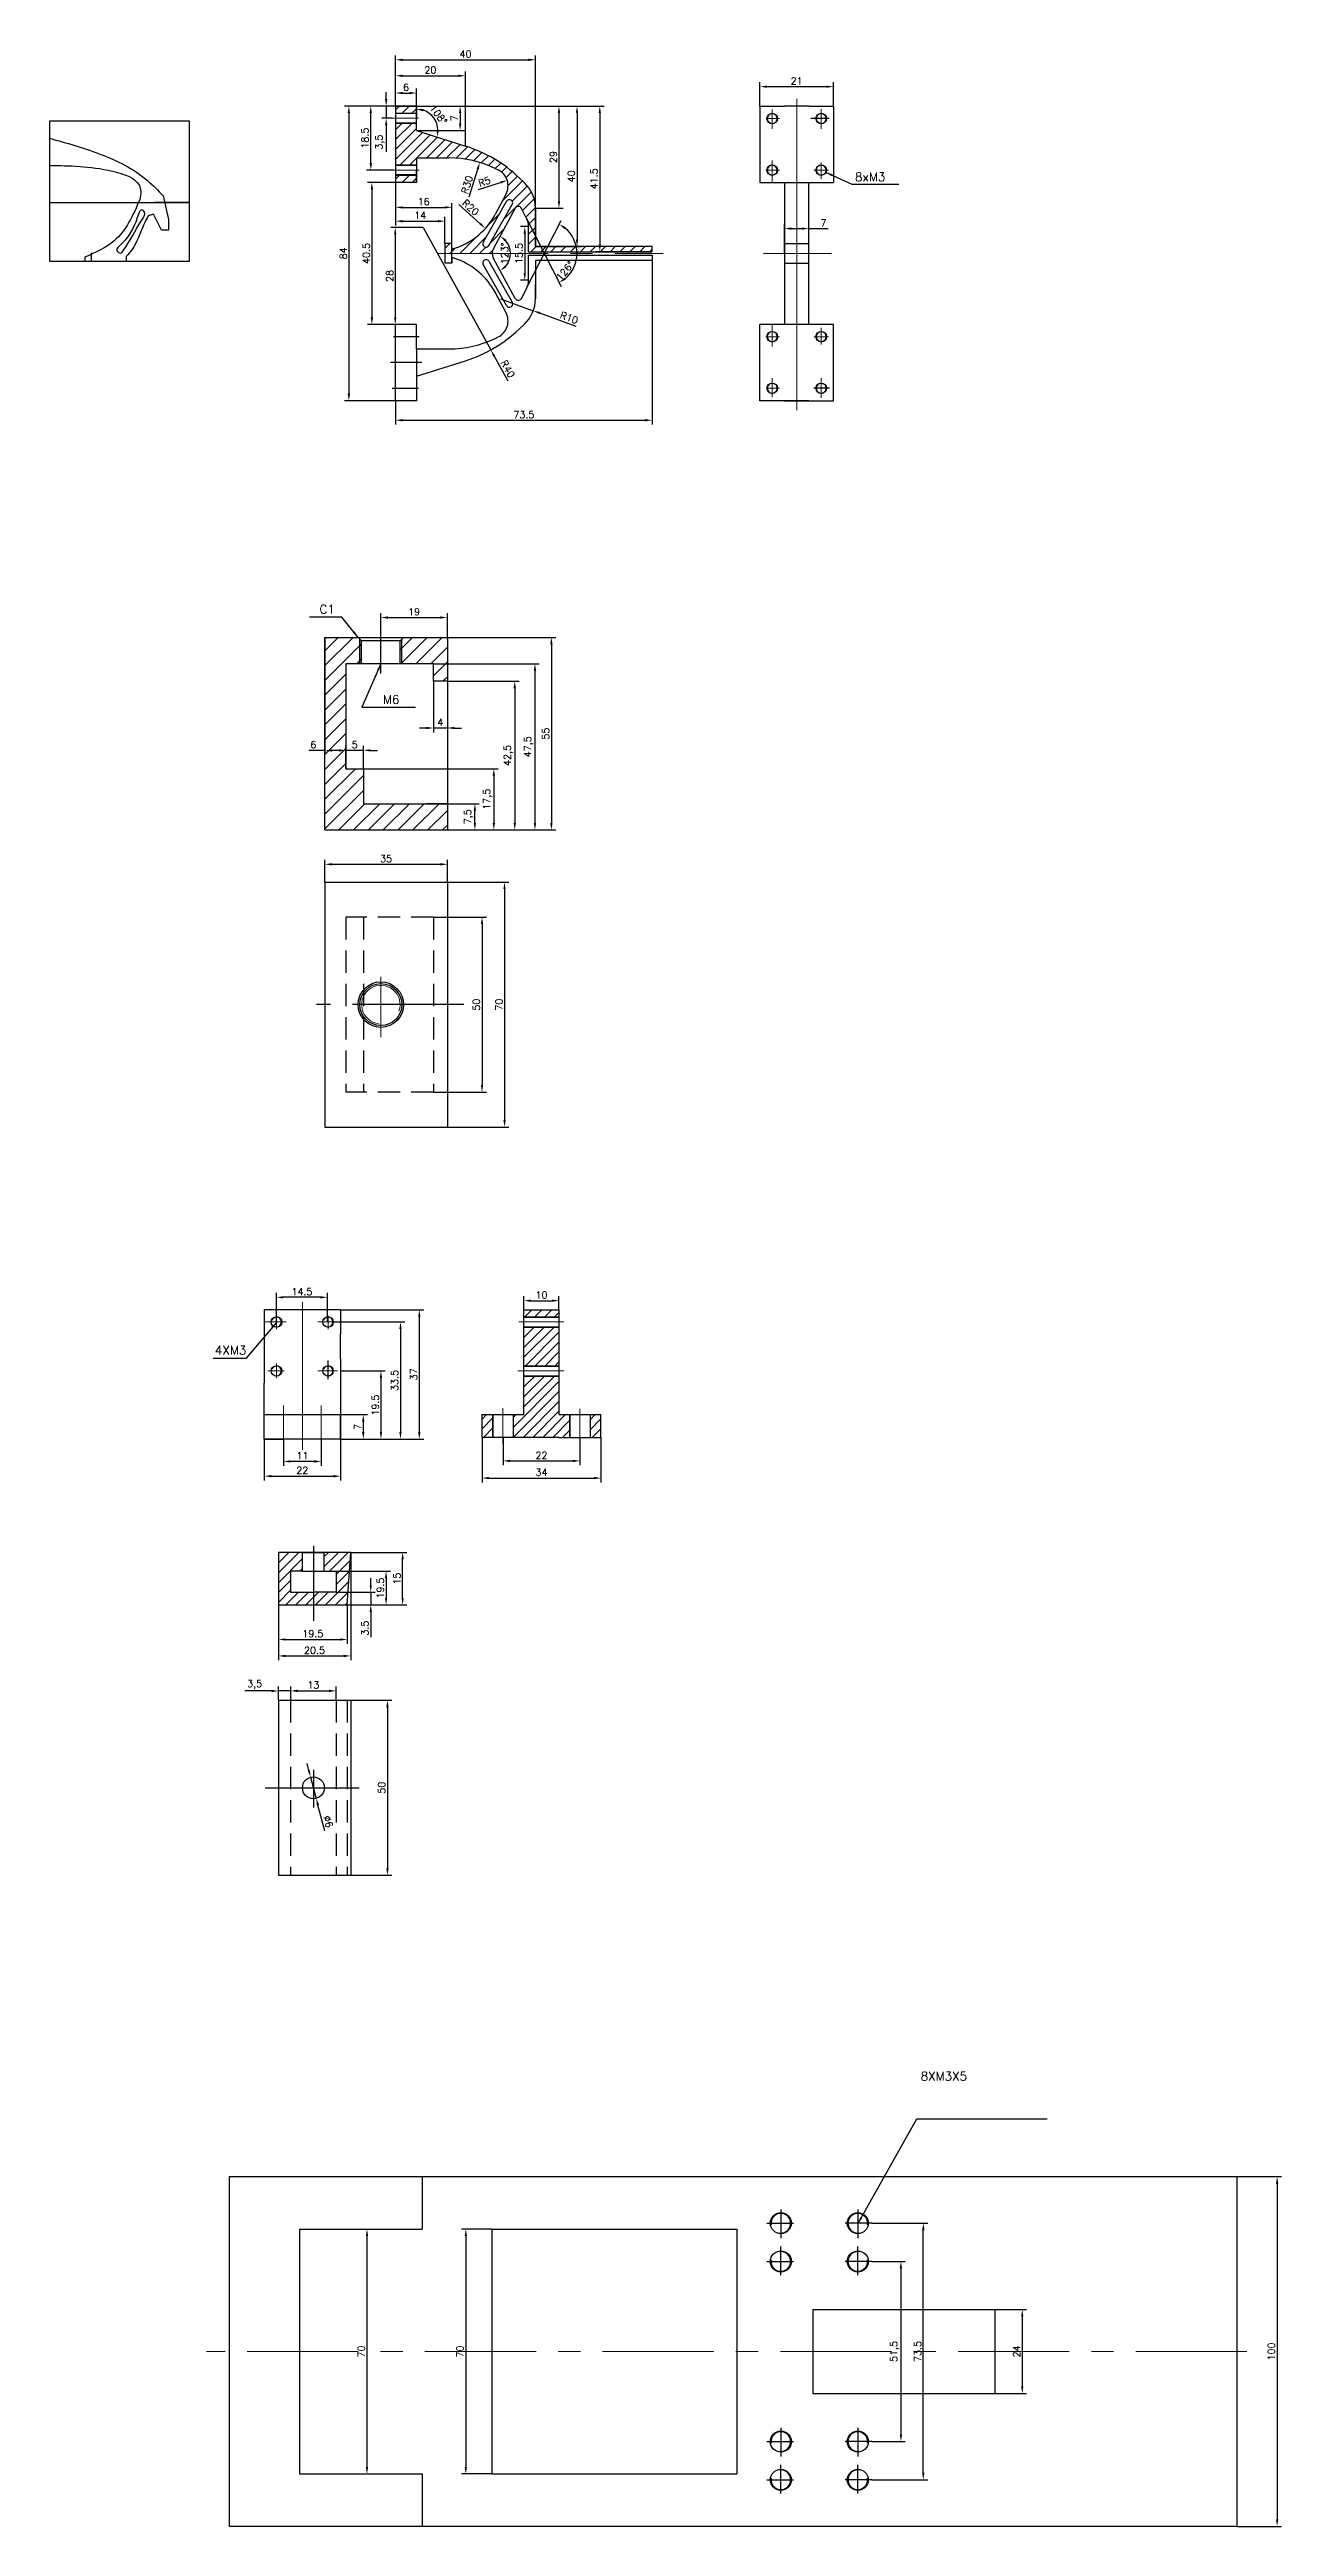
# Model space of a CAD drawing. Header units: millimetres. Extents: x 1074 to 2018, y -350 to 867.
# Drawn here: x 1074 to 1426, y 146 to 854 of the extents above; entities that cross this region are included whole.
import ezdxf

# ---------------------------------------------------------------- set-up
doc = ezdxf.new("R2010")
doc.units = ezdxf.units.MM
for name, pattern in [('CENTER', [50.8, 31.75, -6.35, 6.35, -6.35]), ('CENTERX2', [101.6, 63.5, -12.7, 12.7, -12.7]), ('DASHED2', [9.525, 6.35, -3.175])]:
    doc.linetypes.add(name, pattern=pattern)
doc.styles.get("Standard").update_dxf_attribs({"font": 'txt', "bigfont": 'gbcbig.shx'})
doc.dimstyles.new('ISO-25', dxfattribs={"dimtxt": 2, "dimasz": 2, "dimexe": 1.25, "dimexo": 0, "dimtad": 1, "dimtxsty": 'Standard', "dimcen": 2.5, "dimadec": 0, "dimazin": 0, "dimtfac": 1, "dimtmove": 0, "dimatfit": 3, "dimfxl": 1, "dimarcsym": 0})
pattern_1 = [(45, (0, 0), (-1.4142136, 1.4142136), [])]

msp = doc.modelspace()

# ---------------------------------------------------------------- texts
at = {"char_height": 2.5, "attachment_point": 1}
for s, insert, width in [('8xM3', (1304.382, 818.585), 11.2635), ('C1', (1151.31, 695.017), 8.28656), ('M6', (1169.434, 669.225), 7.70167), ('4XM3', (1121.386, 483.274), 7.99116), ('8XM3X5', (1323.154, 275.824), 17.5141)]:
    msp.add_mtext(s, dxfattribs=dict(at, insert=insert, width=width))

# ---------------------------------------------------------------- blocks, each defined once
blk = doc.blocks.new('*D42')
at = {"color": 0, "lineweight": -2}
for p, q in [((1173.04, 837.56), (1158.45, 837.56)), ((1159.7, 835.56), (1159.7, 755.34)), ((1173.04, 753.34), (1158.45, 753.34))]:
    blk.add_line(p, q, dxfattribs=at)
at = {"color": 0}
for points in [[(1159.36, 835.56), (1160.03, 835.56), (1159.7, 837.56)], [(1159.36, 755.34), (1160.03, 755.34), (1159.7, 753.34)]]:
    blk.add_solid(points, dxfattribs=at)
at = {"layer": 'Defpoints', "color": 0}
for p in [(1173.04, 837.56), (1159.7, 753.34), (1173.04, 753.34)]:
    blk.add_point(p, dxfattribs=at)
at = {"color": 0, "insert": (1158.07, 795.45), "char_height": 2, "attachment_point": 5, "rotation": 90}
blk.add_mtext('84', dxfattribs=at)
blk = doc.blocks.new('*D43')
at = {"color": 0, "lineweight": -2}
for p, q in [((1173.04, 815.75), (1165.02, 815.75)), ((1166.27, 813.75), (1166.27, 777.15)), ((1173.04, 775.15), (1165.02, 775.15))]:
    blk.add_line(p, q, dxfattribs=at)
at = {"color": 0}
for points in [[(1165.94, 813.75), (1166.61, 813.75), (1166.27, 815.75)], [(1165.94, 777.15), (1166.61, 777.15), (1166.27, 775.15)]]:
    blk.add_solid(points, dxfattribs=at)
at = {"layer": 'Defpoints', "color": 0}
for p in [(1173.04, 815.75), (1166.27, 775.15), (1173.04, 775.15)]:
    blk.add_point(p, dxfattribs=at)
at = {"color": 0, "insert": (1164.65, 795.45), "char_height": 2, "attachment_point": 5, "rotation": 90}
blk.add_mtext('40.5', dxfattribs=at)
blk = doc.blocks.new('*D44')
at = {"color": 0, "lineweight": -2}
for p, q in [((1173.04, 837.56), (1169.11, 837.56)), ((1170.36, 839.56), (1170.36, 841.56)), ((1170.36, 837.56), (1170.36, 834.06)), ((1172.1, 834.06), (1169.11, 834.06)), ((1170.36, 832.06), (1170.36, 824.47))]:
    blk.add_line(p, q, dxfattribs=at)
at = {"color": 0}
for points in [[(1170.03, 839.56), (1170.69, 839.56), (1170.36, 837.56)], [(1170.03, 832.06), (1170.69, 832.06), (1170.36, 834.06)]]:
    blk.add_solid(points, dxfattribs=at)
at = {"layer": 'Defpoints', "color": 0}
for p in [(1173.04, 837.56), (1170.36, 834.06), (1172.1, 834.06)]:
    blk.add_point(p, dxfattribs=at)
at = {"color": 0, "insert": (1168.57, 827.27), "char_height": 2, "attachment_point": 5, "rotation": 90}
blk.add_mtext('3,5', dxfattribs=at)
blk = doc.blocks.new('*D45')
at = {"color": 0, "lineweight": -2}
for p, q in [((1173.04, 837.56), (1164.71, 837.56)), ((1165.96, 821.25), (1165.96, 835.56)), ((1172.44, 819.25), (1164.71, 819.25))]:
    blk.add_line(p, q, dxfattribs=at)
at = {"color": 0}
for points in [[(1165.63, 835.56), (1166.3, 835.56), (1165.96, 837.56)], [(1165.63, 821.25), (1166.3, 821.25), (1165.96, 819.25)]]:
    blk.add_solid(points, dxfattribs=at)
at = {"layer": 'Defpoints', "color": 0}
for p in [(1165.96, 837.56), (1173.04, 837.56), (1172.44, 819.25)]:
    blk.add_point(p, dxfattribs=at)
at = {"color": 0, "insert": (1164.34, 828.4), "char_height": 2, "attachment_point": 5, "rotation": 90}
blk.add_mtext('18.5', dxfattribs=at)
blk = doc.blocks.new('*D46')
at = {"color": 0, "lineweight": -2}
blk.add_line((1194.12, 811.62), (1196.53, 819.54), dxfattribs=at)
at = {"color": 0}
blk.add_solid([(1196.21, 819.64), (1196.85, 819.44), (1197.11, 821.45)], dxfattribs=at)
at = {"layer": 'Defpoints', "color": 0}
for p in [(1197.11, 821.45), (1188.39, 792.75)]:
    blk.add_point(p, dxfattribs=at)
at = {"color": 0, "insert": (1193.47, 815.08), "char_height": 2, "attachment_point": 5, "rotation": 73.09686}
blk.add_mtext('R30', dxfattribs=at)
blk = doc.blocks.new('*D47')
at = {"color": 0, "lineweight": -2}
blk.add_line((1196.8, 813.69), (1203.06, 815.73), dxfattribs=at)
at = {"color": 0}
blk.add_solid([(1202.96, 816.04), (1203.16, 815.41), (1204.96, 816.35)], dxfattribs=at)
at = {"layer": 'Defpoints', "color": 0}
for p in [(1200.21, 814.8), (1204.96, 816.35)]:
    blk.add_point(p, dxfattribs=at)
at = {"color": 0, "insert": (1198.47, 815.94), "char_height": 2, "attachment_point": 5, "rotation": 18.02458}
blk.add_mtext('R5', dxfattribs=at)
blk = doc.blocks.new('*D48')
at = {"color": 0, "lineweight": -2}
blk.add_line((1191.09, 809.44), (1197.24, 803.94), dxfattribs=at)
at = {"color": 0}
blk.add_solid([(1197.46, 804.19), (1197.02, 803.69), (1198.73, 802.6)], dxfattribs=at)
at = {"layer": 'Defpoints', "color": 0}
for p in [(1183.83, 815.95), (1198.73, 802.6)]:
    blk.add_point(p, dxfattribs=at)
at = {"color": 0, "insert": (1194.5, 808.57), "char_height": 2, "attachment_point": 5, "rotation": 318.15464}
blk.add_mtext('R20', dxfattribs=at)
blk = doc.blocks.new('*D49')
at = {"color": 0, "lineweight": -2}
for p, q in [((1173.04, 837.56), (1173.04, 842.54)), ((1179.04, 837.56), (1179.04, 842.54)), ((1175.04, 841.29), (1177.04, 841.29))]:
    blk.add_line(p, q, dxfattribs=at)
at = {"color": 0}
for points in [[(1175.04, 841.62), (1175.04, 840.96), (1173.04, 841.29)], [(1177.04, 841.62), (1177.04, 840.96), (1179.04, 841.29)]]:
    blk.add_solid(points, dxfattribs=at)
at = {"layer": 'Defpoints', "color": 0}
for p in [(1173.04, 837.56), (1179.04, 841.29), (1179.04, 837.56)]:
    blk.add_point(p, dxfattribs=at)
at = {"color": 0, "insert": (1176.04, 842.91), "char_height": 2, "attachment_point": 5}
blk.add_mtext('6', dxfattribs=at)
blk = doc.blocks.new('*D50')
at = {"color": 0, "lineweight": -2}
for p, q in [((1173.04, 837.56), (1173.04, 847.47)), ((1175.04, 846.22), (1191.01, 846.22)), ((1193.01, 826.13), (1193.01, 847.47))]:
    blk.add_line(p, q, dxfattribs=at)
at = {"color": 0}
for points in [[(1175.04, 846.55), (1175.04, 845.88), (1173.04, 846.22)], [(1191.01, 846.55), (1191.01, 845.88), (1193.01, 846.22)]]:
    blk.add_solid(points, dxfattribs=at)
at = {"layer": 'Defpoints', "color": 0}
for p in [(1193.01, 846.22), (1173.04, 837.56), (1193.01, 826.13)]:
    blk.add_point(p, dxfattribs=at)
at = {"color": 0, "insert": (1183.02, 847.84), "char_height": 2, "attachment_point": 5}
blk.add_mtext('20', dxfattribs=at)
blk = doc.blocks.new('*D51')
at = {"color": 0, "lineweight": -2}
for p, q in [((1173.04, 837.56), (1173.04, 852.03)), ((1175.04, 850.78), (1211.02, 850.78)), ((1213.02, 797.45), (1213.02, 852.03))]:
    blk.add_line(p, q, dxfattribs=at)
at = {"color": 0}
for points in [[(1175.04, 851.11), (1175.04, 850.44), (1173.04, 850.78)], [(1211.02, 851.11), (1211.02, 850.44), (1213.02, 850.78)]]:
    blk.add_solid(points, dxfattribs=at)
at = {"layer": 'Defpoints', "color": 0}
for p in [(1213.02, 850.78), (1173.04, 837.56), (1213.02, 797.45)]:
    blk.add_point(p, dxfattribs=at)
at = {"color": 0, "insert": (1193.03, 852.4), "char_height": 2, "attachment_point": 5}
blk.add_mtext('40', dxfattribs=at)
blk = doc.blocks.new('*D52')
at = {"color": 0, "lineweight": -2}
for p, q in [((1246.39, 793.45), (1246.39, 746.54)), ((1173.04, 753.34), (1173.04, 746.54)), ((1175.04, 747.79), (1244.39, 747.79))]:
    blk.add_line(p, q, dxfattribs=at)
at = {"color": 0}
for points in [[(1175.04, 748.12), (1175.04, 747.46), (1173.04, 747.79)], [(1244.39, 748.12), (1244.39, 747.46), (1246.39, 747.79)]]:
    blk.add_solid(points, dxfattribs=at)
at = {"layer": 'Defpoints', "color": 0}
for p in [(1246.39, 793.45), (1173.04, 753.34), (1246.39, 747.79)]:
    blk.add_point(p, dxfattribs=at)
at = {"color": 0, "insert": (1209.72, 749.42), "char_height": 2, "attachment_point": 5}
blk.add_mtext('73.5', dxfattribs=at)
blk = doc.blocks.new('*D53')
at = {"color": 0, "lineweight": -2}
for p, q in [((1180.92, 802.9), (1200.27, 767.9)), ((1205.22, 758.92), (1201.23, 766.15))]:
    blk.add_line(p, q, dxfattribs=at)
at = {"color": 0}
blk.add_solid([(1201.52, 766.31), (1200.94, 765.98), (1200.27, 767.9)], dxfattribs=at)
at = {"layer": 'Defpoints', "color": 0}
for p in [(1180.92, 802.9), (1200.27, 767.9)]:
    blk.add_point(p, dxfattribs=at)
at = {"color": 0, "insert": (1205.13, 762.45), "char_height": 2, "attachment_point": 5, "rotation": 298.93006}
blk.add_mtext('R40', dxfattribs=at)
blk = doc.blocks.new('*D54')
at = {"color": 0, "lineweight": -2}
for p, q in [((1203.02, 782.52), (1212.41, 779.09)), ((1224.72, 774.58), (1214.29, 778.4))]:
    blk.add_line(p, q, dxfattribs=at)
at = {"color": 0}
blk.add_solid([(1214.41, 778.71), (1214.18, 778.09), (1212.41, 779.09)], dxfattribs=at)
at = {"layer": 'Defpoints', "color": 0}
for p in [(1203.02, 782.52), (1212.41, 779.09)]:
    blk.add_point(p, dxfattribs=at)
at = {"color": 0, "insert": (1222.66, 777.07), "char_height": 2, "attachment_point": 5, "rotation": 339.91768}
blk.add_mtext('R10', dxfattribs=at)
blk = doc.blocks.new('*D55')
at = {"color": 0, "lineweight": -2}
blk.add_arc((1179.04, 830.56), 6.12, 1.21563, 71.18548, dxfattribs=at)
at = {"color": 0}
for points in [[(1180.96, 836.02), (1181.07, 836.68), (1179.04, 836.68)], [(1185.49, 830.64), (1184.83, 830.74), (1184.87, 828.71)]]:
    blk.add_solid(points, dxfattribs=at)
at = {"layer": 'Defpoints', "color": 0}
for p in [(1179.04, 837.56), (1179.04, 830.56), (1179.04, 830.56), (1184.85, 832.48), (1193.01, 826.13)]:
    blk.add_point(p, dxfattribs=at)
at = {"color": 0, "insert": (1185.29, 835.13), "char_height": 2, "attachment_point": 5, "rotation": 306.20055}
blk.add_mtext('108°', dxfattribs=at)
blk = doc.blocks.new('*D56')
at = {"color": 0, "lineweight": -2}
blk.add_arc((1200.28, 795.45), 5.62, 318.91998, 41.08002, dxfattribs=at)
at = {"color": 0}
for points in [[(1204.31, 798.89), (1204.72, 799.41), (1202.95, 800.4)], [(1204.72, 791.5), (1204.31, 792.02), (1202.95, 790.51)]]:
    blk.add_solid(points, dxfattribs=at)
at = {"layer": 'Defpoints', "color": 0}
for p in [(1207.26, 808.35), (1201.05, 796.88), (1201.05, 794.02), (1205.54, 793.48), (1207.26, 782.55)]:
    blk.add_point(p, dxfattribs=at)
at = {"color": 0, "insert": (1204.27, 795.45), "char_height": 2, "attachment_point": 5, "rotation": 90}
blk.add_mtext('123°', dxfattribs=at)
blk = doc.blocks.new('*D57')
at = {"color": 0, "lineweight": -2}
for p, q in [((1179.04, 837.56), (1192.75, 837.56)), ((1191.5, 835.56), (1191.5, 832.56)), ((1179.04, 830.56), (1192.75, 830.56))]:
    blk.add_line(p, q, dxfattribs=at)
at = {"color": 0}
for points in [[(1191.17, 835.56), (1191.84, 835.56), (1191.5, 837.56)], [(1191.17, 832.56), (1191.84, 832.56), (1191.5, 830.56)]]:
    blk.add_solid(points, dxfattribs=at)
at = {"layer": 'Defpoints', "color": 0}
for p in [(1179.04, 837.56), (1179.04, 830.56), (1191.5, 830.56)]:
    blk.add_point(p, dxfattribs=at)
at = {"color": 0, "insert": (1189.88, 834.06), "char_height": 2, "attachment_point": 5, "rotation": 90}
blk.add_mtext('7', dxfattribs=at)
blk = doc.blocks.new('*D60')
at = {"color": 0, "lineweight": -2}
for p, q in [((1173.04, 837.56), (1232.67, 837.56)), ((1231.42, 835.56), (1231.42, 797.95)), ((1246.39, 795.95), (1230.17, 795.95))]:
    blk.add_line(p, q, dxfattribs=at)
at = {"color": 0}
for points in [[(1231.09, 835.56), (1231.76, 835.56), (1231.42, 837.56)], [(1231.09, 797.95), (1231.76, 797.95), (1231.42, 795.95)]]:
    blk.add_solid(points, dxfattribs=at)
at = {"layer": 'Defpoints', "color": 0}
for p in [(1173.04, 837.56), (1231.42, 795.95), (1246.39, 795.95)]:
    blk.add_point(p, dxfattribs=at)
at = {"color": 0, "insert": (1229.8, 816.75), "char_height": 2, "attachment_point": 5, "rotation": 90}
blk.add_mtext('41.5', dxfattribs=at)
blk = doc.blocks.new('*D61')
at = {"color": 0, "lineweight": -2}
for p, q in [((1179.04, 837.56), (1221, 837.56)), ((1219.75, 835.56), (1219.75, 810.38)), ((1213.02, 808.38), (1221, 808.38))]:
    blk.add_line(p, q, dxfattribs=at)
at = {"color": 0}
for points in [[(1219.42, 835.56), (1220.09, 835.56), (1219.75, 837.56)], [(1219.42, 810.38), (1220.09, 810.38), (1219.75, 808.38)]]:
    blk.add_solid(points, dxfattribs=at)
at = {"layer": 'Defpoints', "color": 0}
for p in [(1179.04, 837.56), (1213.02, 808.38), (1219.75, 808.38)]:
    blk.add_point(p, dxfattribs=at)
at = {"color": 0, "insert": (1218.13, 822.97), "char_height": 2, "attachment_point": 5, "rotation": 90}
blk.add_mtext('29', dxfattribs=at)
blk = doc.blocks.new('*D62')
at = {"color": 0, "lineweight": -2}
for p, q in [((1179.04, 837.56), (1226.17, 837.56)), ((1224.92, 835.56), (1224.92, 799.45)), ((1213.02, 797.45), (1226.17, 797.45))]:
    blk.add_line(p, q, dxfattribs=at)
at = {"color": 0}
for points in [[(1224.59, 835.56), (1225.25, 835.56), (1224.92, 837.56)], [(1224.59, 799.45), (1225.25, 799.45), (1224.92, 797.45)]]:
    blk.add_solid(points, dxfattribs=at)
at = {"layer": 'Defpoints', "color": 0}
for p in [(1179.04, 837.56), (1213.02, 797.45), (1224.92, 797.45)]:
    blk.add_point(p, dxfattribs=at)
at = {"color": 0, "insert": (1223.3, 817.5), "char_height": 2, "attachment_point": 5, "rotation": 90}
blk.add_mtext('40', dxfattribs=at)
blk = doc.blocks.new('*D63')
at = {"color": 0, "lineweight": -2}
for p, q in [((1173.04, 815.75), (1173.04, 803.42)), ((1175.04, 804.67), (1185.15, 804.67)), ((1187.15, 798.25), (1187.15, 805.92))]:
    blk.add_line(p, q, dxfattribs=at)
at = {"color": 0}
for points in [[(1175.04, 805), (1175.04, 804.34), (1173.04, 804.67)], [(1185.15, 805), (1185.15, 804.34), (1187.15, 804.67)]]:
    blk.add_solid(points, dxfattribs=at)
at = {"layer": 'Defpoints', "color": 0}
for p in [(1173.04, 815.75), (1187.15, 804.67), (1187.15, 798.25)]:
    blk.add_point(p, dxfattribs=at)
at = {"color": 0, "insert": (1180.1, 806.3), "char_height": 2, "attachment_point": 5}
blk.add_mtext('14', dxfattribs=at)
blk = doc.blocks.new('*D64')
at = {"color": 0, "lineweight": -2}
for p, q in [((1173.04, 815.75), (1173.04, 807.36)), ((1175.04, 808.61), (1187.15, 808.61)), ((1189.15, 792.66), (1189.15, 809.86))]:
    blk.add_line(p, q, dxfattribs=at)
at = {"color": 0}
for points in [[(1175.04, 808.94), (1175.04, 808.28), (1173.04, 808.61)], [(1187.15, 808.94), (1187.15, 808.28), (1189.15, 808.61)]]:
    blk.add_solid(points, dxfattribs=at)
at = {"layer": 'Defpoints', "color": 0}
for p in [(1173.04, 815.75), (1189.15, 808.61), (1189.15, 792.66)]:
    blk.add_point(p, dxfattribs=at)
at = {"color": 0, "insert": (1181.1, 810.23), "char_height": 2, "attachment_point": 5}
blk.add_mtext('16', dxfattribs=at)
blk = doc.blocks.new('*D65')
at = {"color": 0, "lineweight": -2}
for p, q in [((1210.52, 805.39), (1220.38, 786)), ((1210.52, 785.51), (1220.38, 804.9))]:
    blk.add_line(p, q, dxfattribs=at)
blk.add_arc((1215.58, 795.45), 9.35, 309.22568, 50.77432, dxfattribs=at)
at = {"color": 0}
for points in [[(1221.31, 802.42), (1221.67, 802.97), (1219.81, 803.79)], [(1221.67, 787.93), (1221.31, 788.49), (1219.81, 787.12)]]:
    blk.add_solid(points, dxfattribs=at)
at = {"layer": 'Defpoints', "color": 0}
for p in [(1209.03, 808.33), (1210.52, 805.39), (1224.3, 798.81), (1209.03, 782.58), (1210.52, 785.51)]:
    blk.add_point(p, dxfattribs=at)
at = {"color": 0, "insert": (1221.5, 790.49), "char_height": 2, "attachment_point": 5, "rotation": 50.06326}
blk.add_mtext('126°', dxfattribs=at)
blk = doc.blocks.new('*D66')
at = {"color": 0, "lineweight": -2}
for p, q in [((1211.07, 803.12), (1208.73, 803.12)), ((1209.98, 801.12), (1209.98, 789.78)), ((1211.07, 787.78), (1208.73, 787.78))]:
    blk.add_line(p, q, dxfattribs=at)
at = {"color": 0}
for points in [[(1209.65, 801.12), (1210.31, 801.12), (1209.98, 803.12)], [(1209.65, 789.78), (1210.31, 789.78), (1209.98, 787.78)]]:
    blk.add_solid(points, dxfattribs=at)
at = {"layer": 'Defpoints', "color": 0}
for p in [(1211.07, 803.12), (1209.98, 787.78), (1211.07, 787.78)]:
    blk.add_point(p, dxfattribs=at)
at = {"color": 0, "insert": (1208.36, 795.45), "char_height": 2, "attachment_point": 5, "rotation": 90}
blk.add_mtext('15.5', dxfattribs=at)
blk = doc.blocks.new('*D67')
at = {"color": 0, "lineweight": -2}
for p, q in [((1180.92, 802.9), (1171.71, 802.9)), ((1172.96, 800.9), (1172.96, 777.15)), ((1173.04, 775.15), (1171.71, 775.15))]:
    blk.add_line(p, q, dxfattribs=at)
at = {"color": 0}
for points in [[(1172.63, 800.9), (1173.29, 800.9), (1172.96, 802.9)], [(1172.63, 777.15), (1173.29, 777.15), (1172.96, 775.15)]]:
    blk.add_solid(points, dxfattribs=at)
at = {"layer": 'Defpoints', "color": 0}
for p in [(1180.92, 802.9), (1172.96, 775.15), (1173.04, 775.15)]:
    blk.add_point(p, dxfattribs=at)
at = {"color": 0, "insert": (1171.33, 789.03), "char_height": 2, "attachment_point": 5, "rotation": 90}
blk.add_mtext('28', dxfattribs=at)
blk = doc.blocks.new('*D68')
at = {"color": 0, "lineweight": -2}
for p, q in [((1277.21, 837.56), (1277.21, 844.36)), ((1279.21, 843.11), (1296.21, 843.11)), ((1298.21, 837.56), (1298.21, 844.36))]:
    blk.add_line(p, q, dxfattribs=at)
at = {"color": 0}
for points in [[(1279.21, 843.44), (1279.21, 842.78), (1277.21, 843.11)], [(1296.21, 843.44), (1296.21, 842.78), (1298.21, 843.11)]]:
    blk.add_solid(points, dxfattribs=at)
at = {"layer": 'Defpoints', "color": 0}
for p in [(1298.21, 843.11), (1277.21, 837.56), (1298.21, 837.56)]:
    blk.add_point(p, dxfattribs=at)
at = {"color": 0, "insert": (1287.71, 844.74), "char_height": 2, "attachment_point": 5}
blk.add_mtext('21', dxfattribs=at)
blk = doc.blocks.new('*D69')
at = {"color": 0, "lineweight": -2}
for p, q in [((1284.21, 795.45), (1284.21, 803.8)), ((1286.21, 802.55), (1289.21, 802.55)), ((1291.21, 795.45), (1291.21, 803.8)), ((1291.21, 802.55), (1296.68, 802.55))]:
    blk.add_line(p, q, dxfattribs=at)
at = {"color": 0}
for points in [[(1286.21, 802.88), (1286.21, 802.21), (1284.21, 802.55)], [(1289.21, 802.88), (1289.21, 802.21), (1291.21, 802.55)]]:
    blk.add_solid(points, dxfattribs=at)
at = {"layer": 'Defpoints', "color": 0}
for p in [(1291.21, 802.55), (1284.21, 795.45), (1291.21, 795.45)]:
    blk.add_point(p, dxfattribs=at)
at = {"color": 0, "insert": (1295.38, 804.17), "char_height": 2, "attachment_point": 5}
blk.add_mtext('7', dxfattribs=at)
blk = doc.blocks.new('*D70')
at = {"color": 0, "lineweight": -2}
for p, q in [((1152.85, 615.79), (1152.85, 622.13)), ((1154.85, 620.88), (1185.85, 620.88)), ((1187.85, 615.79), (1187.85, 622.13))]:
    blk.add_line(p, q, dxfattribs=at)
at = {"color": 0}
for points in [[(1154.85, 621.22), (1154.85, 620.55), (1152.85, 620.88)], [(1185.85, 621.22), (1185.85, 620.55), (1187.85, 620.88)]]:
    blk.add_solid(points, dxfattribs=at)
at = {"layer": 'Defpoints', "color": 0}
for p in [(1187.85, 620.88), (1152.85, 615.79), (1187.85, 615.79)]:
    blk.add_point(p, dxfattribs=at)
at = {"color": 0, "insert": (1170.35, 622.51), "char_height": 2, "attachment_point": 5}
blk.add_mtext('35', dxfattribs=at)
blk = doc.blocks.new('*D71')
at = {"color": 0, "lineweight": -2}
for p, q in [((1187.85, 685.71), (1218.84, 685.71)), ((1217.59, 683.71), (1217.59, 632.71)), ((1187.85, 630.71), (1218.84, 630.71))]:
    blk.add_line(p, q, dxfattribs=at)
at = {"color": 0}
for points in [[(1217.26, 683.71), (1217.93, 683.71), (1217.59, 685.71)], [(1217.26, 632.71), (1217.93, 632.71), (1217.59, 630.71)]]:
    blk.add_solid(points, dxfattribs=at)
at = {"layer": 'Defpoints', "color": 0}
for p in [(1187.85, 685.71), (1187.85, 630.71), (1217.59, 630.71)]:
    blk.add_point(p, dxfattribs=at)
at = {"color": 0, "insert": (1215.97, 658.21), "char_height": 2, "attachment_point": 5, "rotation": 90}
blk.add_mtext('55', dxfattribs=at)
blk = doc.blocks.new('*D72')
at = {"color": 0, "lineweight": -2}
for p, q in [((1187.85, 638.21), (1196.97, 638.21)), ((1187.85, 630.71), (1196.97, 630.71)), ((1195.72, 632.71), (1195.72, 636.21))]:
    blk.add_line(p, q, dxfattribs=at)
at = {"color": 0}
for points in [[(1195.38, 636.21), (1196.05, 636.21), (1195.72, 638.21)], [(1195.38, 632.71), (1196.05, 632.71), (1195.72, 630.71)]]:
    blk.add_solid(points, dxfattribs=at)
at = {"layer": 'Defpoints', "color": 0}
for p in [(1187.85, 638.21), (1195.72, 638.21), (1187.85, 630.71)]:
    blk.add_point(p, dxfattribs=at)
at = {"color": 0, "insert": (1193.92, 634.46), "char_height": 2, "attachment_point": 5, "rotation": 90}
blk.add_mtext('7,5', dxfattribs=at)
blk = doc.blocks.new('*D73')
at = {"color": 0, "lineweight": -2}
for p, q in [((1187.85, 673.21), (1208.37, 673.21)), ((1207.12, 671.21), (1207.12, 632.71)), ((1187.85, 630.71), (1208.37, 630.71))]:
    blk.add_line(p, q, dxfattribs=at)
at = {"color": 0}
for points in [[(1206.79, 671.21), (1207.46, 671.21), (1207.12, 673.21)], [(1206.79, 632.71), (1207.46, 632.71), (1207.12, 630.71)]]:
    blk.add_solid(points, dxfattribs=at)
at = {"layer": 'Defpoints', "color": 0}
for p in [(1187.85, 673.21), (1187.85, 630.71), (1207.12, 630.71)]:
    blk.add_point(p, dxfattribs=at)
at = {"color": 0, "insert": (1205.33, 651.96), "char_height": 2, "attachment_point": 5, "rotation": 90}
blk.add_mtext('42,5', dxfattribs=at)
blk = doc.blocks.new('*D74')
at = {"color": 0, "lineweight": -2}
for p, q in [((1163.85, 648.21), (1202.39, 648.21)), ((1201.14, 646.21), (1201.14, 632.71)), ((1187.85, 630.71), (1202.39, 630.71))]:
    blk.add_line(p, q, dxfattribs=at)
at = {"color": 0}
for points in [[(1200.8, 646.21), (1201.47, 646.21), (1201.14, 648.21)], [(1200.8, 632.71), (1201.47, 632.71), (1201.14, 630.71)]]:
    blk.add_solid(points, dxfattribs=at)
at = {"layer": 'Defpoints', "color": 0}
for p in [(1163.85, 648.21), (1187.85, 630.71), (1201.14, 630.71)]:
    blk.add_point(p, dxfattribs=at)
at = {"color": 0, "insert": (1199.35, 639.46), "char_height": 2, "attachment_point": 5, "rotation": 90}
blk.add_mtext('17,5', dxfattribs=at)
blk = doc.blocks.new('*D75')
at = {"color": 0, "lineweight": -2}
for p, q in [((1183.85, 678.21), (1214.14, 678.21)), ((1212.89, 676.21), (1212.89, 632.71)), ((1187.85, 630.71), (1214.14, 630.71))]:
    blk.add_line(p, q, dxfattribs=at)
at = {"color": 0}
for points in [[(1212.56, 676.21), (1213.22, 676.21), (1212.89, 678.21)], [(1212.56, 632.71), (1213.22, 632.71), (1212.89, 630.71)]]:
    blk.add_solid(points, dxfattribs=at)
at = {"layer": 'Defpoints', "color": 0}
for p in [(1183.85, 678.21), (1187.85, 630.71), (1212.89, 630.71)]:
    blk.add_point(p, dxfattribs=at)
at = {"color": 0, "insert": (1211.1, 654.46), "char_height": 2, "attachment_point": 5, "rotation": 90}
blk.add_mtext('47,5', dxfattribs=at)
blk = doc.blocks.new('*D76')
at = {"color": 0, "lineweight": -2}
for p, q in [((1168.85, 688.98), (1168.85, 692.66)), ((1170.85, 691.41), (1185.85, 691.41)), ((1187.85, 685.71), (1187.85, 692.66))]:
    blk.add_line(p, q, dxfattribs=at)
at = {"color": 0}
for points in [[(1170.85, 691.74), (1170.85, 691.07), (1168.85, 691.41)], [(1185.85, 691.74), (1185.85, 691.07), (1187.85, 691.41)]]:
    blk.add_solid(points, dxfattribs=at)
at = {"layer": 'Defpoints', "color": 0}
for p in [(1168.85, 688.98), (1187.85, 691.41), (1187.85, 685.71)]:
    blk.add_point(p, dxfattribs=at)
at = {"color": 0, "insert": (1178.35, 693.03), "char_height": 2, "attachment_point": 5}
blk.add_mtext('19', dxfattribs=at)
blk = doc.blocks.new('*D77')
at = {"color": 0, "lineweight": -2}
for p, q in [((1183.85, 673.21), (1183.85, 658.58)), ((1187.85, 673.21), (1187.85, 658.58)), ((1181.85, 659.83), (1179.85, 659.83)), ((1187.85, 659.83), (1183.85, 659.83)), ((1189.85, 659.83), (1191.85, 659.83))]:
    blk.add_line(p, q, dxfattribs=at)
at = {"color": 0}
for points in [[(1181.85, 660.16), (1181.85, 659.5), (1183.85, 659.83)], [(1189.85, 660.16), (1189.85, 659.5), (1187.85, 659.83)]]:
    blk.add_solid(points, dxfattribs=at)
at = {"layer": 'Defpoints', "color": 0}
for p in [(1183.85, 673.21), (1187.85, 673.21), (1183.85, 659.83)]:
    blk.add_point(p, dxfattribs=at)
at = {"color": 0, "insert": (1185.85, 661.46), "char_height": 2, "attachment_point": 5}
blk.add_mtext('4', dxfattribs=at)
blk = doc.blocks.new('*D78')
at = {"color": 0, "lineweight": -2}
for p, q in [((1156.85, 653.45), (1154.85, 653.45)), ((1158.85, 648.21), (1158.85, 654.7)), ((1163.85, 653.45), (1158.85, 653.45)), ((1163.85, 648.21), (1163.85, 654.7)), ((1165.85, 653.45), (1167.85, 653.45))]:
    blk.add_line(p, q, dxfattribs=at)
at = {"color": 0}
for points in [[(1156.85, 653.78), (1156.85, 653.11), (1158.85, 653.45)], [(1165.85, 653.78), (1165.85, 653.11), (1163.85, 653.45)]]:
    blk.add_solid(points, dxfattribs=at)
at = {"layer": 'Defpoints', "color": 0}
for p in [(1158.85, 653.45), (1158.85, 648.21), (1163.85, 648.21)]:
    blk.add_point(p, dxfattribs=at)
at = {"color": 0, "insert": (1161.35, 655.07), "char_height": 2, "attachment_point": 5}
blk.add_mtext('5', dxfattribs=at)
blk = doc.blocks.new('*D79')
at = {"color": 0, "lineweight": -2}
for p, q in [((1152.85, 685.71), (1152.85, 652.16)), ((1152.85, 653.41), (1148.26, 653.41)), ((1156.85, 653.41), (1154.85, 653.41)), ((1158.85, 653.45), (1158.85, 652.16))]:
    blk.add_line(p, q, dxfattribs=at)
at = {"color": 0}
for points in [[(1154.85, 653.74), (1154.85, 653.08), (1152.85, 653.41)], [(1156.85, 653.74), (1156.85, 653.08), (1158.85, 653.41)]]:
    blk.add_solid(points, dxfattribs=at)
at = {"layer": 'Defpoints', "color": 0}
for p in [(1152.85, 685.71), (1152.85, 653.41), (1158.85, 653.45)]:
    blk.add_point(p, dxfattribs=at)
at = {"color": 0, "insert": (1149.56, 655.03), "char_height": 2, "attachment_point": 5}
blk.add_mtext('6', dxfattribs=at)
blk = doc.blocks.new('*D80')
at = {"color": 0, "lineweight": -2}
for p, q in [((1187.85, 605.79), (1199.01, 605.79)), ((1197.76, 603.79), (1197.76, 557.79)), ((1187.85, 555.79), (1199.01, 555.79))]:
    blk.add_line(p, q, dxfattribs=at)
at = {"color": 0}
for points in [[(1197.43, 603.79), (1198.1, 603.79), (1197.76, 605.79)], [(1197.43, 557.79), (1198.1, 557.79), (1197.76, 555.79)]]:
    blk.add_solid(points, dxfattribs=at)
at = {"layer": 'Defpoints', "color": 0}
for p in [(1187.85, 605.79), (1187.85, 555.79), (1197.76, 555.79)]:
    blk.add_point(p, dxfattribs=at)
at = {"color": 0, "insert": (1196.14, 580.79), "char_height": 2, "attachment_point": 5, "rotation": 90}
blk.add_mtext('50', dxfattribs=at)
blk = doc.blocks.new('*D81')
at = {"color": 0, "lineweight": -2}
for p, q in [((1187.85, 615.79), (1205.45, 615.79)), ((1204.2, 613.79), (1204.2, 547.79)), ((1187.85, 545.79), (1205.45, 545.79))]:
    blk.add_line(p, q, dxfattribs=at)
at = {"color": 0}
for points in [[(1203.87, 613.79), (1204.53, 613.79), (1204.2, 615.79)], [(1203.87, 547.79), (1204.53, 547.79), (1204.2, 545.79)]]:
    blk.add_solid(points, dxfattribs=at)
at = {"layer": 'Defpoints', "color": 0}
for p in [(1187.85, 615.79), (1187.85, 545.79), (1204.2, 545.79)]:
    blk.add_point(p, dxfattribs=at)
at = {"color": 0, "insert": (1202.57, 580.79), "char_height": 2, "attachment_point": 5, "rotation": 90}
blk.add_mtext('70', dxfattribs=at)
blk = doc.blocks.new('*D82')
at = {"color": 0, "lineweight": -2}
for p, q in [((1157.32, 463.62), (1165.07, 463.62)), ((1163.82, 461.62), (1163.82, 458.62)), ((1157.32, 456.62), (1165.07, 456.62))]:
    blk.add_line(p, q, dxfattribs=at)
at = {"color": 0}
for points in [[(1163.48, 461.62), (1164.15, 461.62), (1163.82, 463.62)], [(1163.48, 458.62), (1164.15, 458.62), (1163.82, 456.62)]]:
    blk.add_solid(points, dxfattribs=at)
at = {"layer": 'Defpoints', "color": 0}
for p in [(1157.32, 463.62), (1157.32, 456.62), (1163.82, 456.62)]:
    blk.add_point(p, dxfattribs=at)
at = {"color": 0, "insert": (1162.19, 460.12), "char_height": 2, "attachment_point": 5, "rotation": 90}
blk.add_mtext('7', dxfattribs=at)
blk = doc.blocks.new('*D83')
at = {"color": 0, "lineweight": -2}
for p, q in [((1157.32, 476.1), (1170.12, 476.1)), ((1168.87, 474.1), (1168.87, 458.62)), ((1157.32, 456.62), (1170.12, 456.62))]:
    blk.add_line(p, q, dxfattribs=at)
at = {"color": 0}
for points in [[(1168.54, 474.1), (1169.2, 474.1), (1168.87, 476.1)], [(1168.54, 458.62), (1169.2, 458.62), (1168.87, 456.62)]]:
    blk.add_solid(points, dxfattribs=at)
at = {"layer": 'Defpoints', "color": 0}
for p in [(1157.32, 476.1), (1157.32, 456.62), (1168.87, 456.62)]:
    blk.add_point(p, dxfattribs=at)
at = {"color": 0, "insert": (1167.24, 466.36), "char_height": 2, "attachment_point": 5, "rotation": 90}
blk.add_mtext('19.5', dxfattribs=at)
blk = doc.blocks.new('*D84')
at = {"color": 0, "lineweight": -2}
for p, q in [((1155.25, 490.1), (1175.71, 490.1)), ((1174.46, 488.1), (1174.46, 458.62)), ((1157.32, 456.62), (1175.71, 456.62))]:
    blk.add_line(p, q, dxfattribs=at)
at = {"color": 0}
for points in [[(1174.12, 488.1), (1174.79, 488.1), (1174.46, 490.1)], [(1174.12, 458.62), (1174.79, 458.62), (1174.46, 456.62)]]:
    blk.add_solid(points, dxfattribs=at)
at = {"layer": 'Defpoints', "color": 0}
for p in [(1155.25, 490.1), (1157.32, 456.62), (1174.46, 456.62)]:
    blk.add_point(p, dxfattribs=at)
at = {"color": 0, "insert": (1172.83, 473.36), "char_height": 2, "attachment_point": 5, "rotation": 90}
blk.add_mtext('33.5', dxfattribs=at)
blk = doc.blocks.new('*D85')
at = {"color": 0, "lineweight": -2}
for p, q in [((1157.32, 493.6), (1181.08, 493.6)), ((1179.83, 491.6), (1179.83, 458.62)), ((1157.32, 456.62), (1181.08, 456.62))]:
    blk.add_line(p, q, dxfattribs=at)
at = {"color": 0}
for points in [[(1179.5, 491.6), (1180.16, 491.6), (1179.83, 493.6)], [(1179.5, 458.62), (1180.16, 458.62), (1179.83, 456.62)]]:
    blk.add_solid(points, dxfattribs=at)
at = {"layer": 'Defpoints', "color": 0}
for p in [(1157.32, 493.6), (1157.32, 456.62), (1179.83, 456.62)]:
    blk.add_point(p, dxfattribs=at)
at = {"color": 0, "insert": (1178.2, 475.11), "char_height": 2, "attachment_point": 5, "rotation": 90}
blk.add_mtext('37', dxfattribs=at)
blk = doc.blocks.new('*D86')
at = {"color": 0, "lineweight": -2}
for p, q in [((1135.51, 456.62), (1135.51, 444.78)), ((1157.32, 456.62), (1157.32, 444.78)), ((1137.51, 446.03), (1155.32, 446.03))]:
    blk.add_line(p, q, dxfattribs=at)
at = {"color": 0}
for points in [[(1137.51, 446.37), (1137.51, 445.7), (1135.51, 446.03)], [(1155.32, 446.37), (1155.32, 445.7), (1157.32, 446.03)]]:
    blk.add_solid(points, dxfattribs=at)
at = {"layer": 'Defpoints', "color": 0}
for p in [(1135.51, 456.62), (1157.32, 456.62), (1157.32, 446.03)]:
    blk.add_point(p, dxfattribs=at)
at = {"color": 0, "insert": (1146.41, 447.66), "char_height": 2, "attachment_point": 5}
blk.add_mtext('22', dxfattribs=at)
blk = doc.blocks.new('*D87')
at = {"color": 0, "lineweight": -2}
for p, q in [((1141.01, 456.62), (1141.01, 448.99)), ((1151.82, 456.62), (1151.82, 448.99)), ((1149.82, 450.24), (1143.01, 450.24))]:
    blk.add_line(p, q, dxfattribs=at)
at = {"color": 0}
for points in [[(1143.01, 450.57), (1143.01, 449.91), (1141.01, 450.24)], [(1149.82, 450.57), (1149.82, 449.91), (1151.82, 450.24)]]:
    blk.add_solid(points, dxfattribs=at)
at = {"layer": 'Defpoints', "color": 0}
for p in [(1141.01, 456.62), (1151.82, 456.62), (1141.01, 450.24)]:
    blk.add_point(p, dxfattribs=at)
at = {"color": 0, "insert": (1146.41, 451.86), "char_height": 2, "attachment_point": 5}
blk.add_mtext('11', dxfattribs=at)
blk = doc.blocks.new('*D88')
at = {"color": 0, "lineweight": -2}
for p, q in [((1139.01, 490.1), (1139.01, 498.39)), ((1151.58, 497.14), (1141.01, 497.14)), ((1153.58, 490.1), (1153.58, 498.39))]:
    blk.add_line(p, q, dxfattribs=at)
at = {"color": 0}
for points in [[(1141.01, 497.47), (1141.01, 496.81), (1139.01, 497.14)], [(1151.58, 497.47), (1151.58, 496.81), (1153.58, 497.14)]]:
    blk.add_solid(points, dxfattribs=at)
at = {"layer": 'Defpoints', "color": 0}
for p in [(1139.01, 497.14), (1139.01, 490.1), (1153.58, 490.1)]:
    blk.add_point(p, dxfattribs=at)
at = {"color": 0, "insert": (1146.29, 498.76), "char_height": 2, "attachment_point": 5}
blk.add_mtext('14.5', dxfattribs=at)
blk = doc.blocks.new('*D89')
at = {"color": 0, "lineweight": -2}
for p, q in [((1203.76, 457.12), (1203.76, 449.15)), ((1225.76, 457.12), (1225.76, 449.15)), ((1205.76, 450.4), (1223.76, 450.4))]:
    blk.add_line(p, q, dxfattribs=at)
at = {"color": 0}
for points in [[(1205.76, 450.74), (1205.76, 450.07), (1203.76, 450.4)], [(1223.76, 450.74), (1223.76, 450.07), (1225.76, 450.4)]]:
    blk.add_solid(points, dxfattribs=at)
at = {"layer": 'Defpoints', "color": 0}
for p in [(1203.76, 457.12), (1225.76, 457.12), (1225.76, 450.4)]:
    blk.add_point(p, dxfattribs=at)
at = {"color": 0, "insert": (1214.76, 452.03), "char_height": 2, "attachment_point": 5}
blk.add_mtext('22', dxfattribs=at)
blk = doc.blocks.new('*D90')
at = {"color": 0, "lineweight": -2}
for p, q in [((1197.76, 457.12), (1197.76, 444.25)), ((1231.76, 457.12), (1231.76, 444.25)), ((1199.76, 445.5), (1229.76, 445.5))]:
    blk.add_line(p, q, dxfattribs=at)
at = {"color": 0}
for points in [[(1199.76, 445.83), (1199.76, 445.16), (1197.76, 445.5)], [(1229.76, 445.83), (1229.76, 445.16), (1231.76, 445.5)]]:
    blk.add_solid(points, dxfattribs=at)
at = {"layer": 'Defpoints', "color": 0}
for p in [(1197.76, 457.12), (1231.76, 457.12), (1231.76, 445.5)]:
    blk.add_point(p, dxfattribs=at)
at = {"color": 0, "insert": (1214.76, 447.12), "char_height": 2, "attachment_point": 5}
blk.add_mtext('34', dxfattribs=at)
blk = doc.blocks.new('*D91')
at = {"color": 0, "lineweight": -2}
for p, q in [((1209.76, 493.6), (1209.76, 497.43)), ((1211.76, 496.18), (1217.76, 496.18)), ((1219.76, 493.6), (1219.76, 497.43))]:
    blk.add_line(p, q, dxfattribs=at)
at = {"color": 0}
for points in [[(1211.76, 496.51), (1211.76, 495.85), (1209.76, 496.18)], [(1217.76, 496.51), (1217.76, 495.85), (1219.76, 496.18)]]:
    blk.add_solid(points, dxfattribs=at)
at = {"layer": 'Defpoints', "color": 0}
for p in [(1219.76, 496.18), (1209.76, 493.6), (1219.76, 493.6)]:
    blk.add_point(p, dxfattribs=at)
at = {"color": 0, "insert": (1214.76, 497.81), "char_height": 2, "attachment_point": 5}
blk.add_mtext('10', dxfattribs=at)
blk = doc.blocks.new('*D100')
at = {"color": 0, "lineweight": -2}
for p, q in [((1145.61, 230.9), (1166.13, 230.9)), ((1164.88, 228.9), (1164.88, 162.9)), ((1145.61, 160.9), (1166.13, 160.9))]:
    blk.add_line(p, q, dxfattribs=at)
at = {"color": 0}
for points in [[(1164.54, 228.9), (1165.21, 228.9), (1164.88, 230.9)], [(1164.54, 162.9), (1165.21, 162.9), (1164.88, 160.9)]]:
    blk.add_solid(points, dxfattribs=at)
at = {"layer": 'Defpoints', "color": 0}
for p in [(1145.61, 230.9), (1145.61, 160.9), (1164.88, 160.9)]:
    blk.add_point(p, dxfattribs=at)
at = {"color": 0, "insert": (1163.25, 195.9), "char_height": 2, "attachment_point": 5, "rotation": 90}
blk.add_mtext('70', dxfattribs=at)
blk = doc.blocks.new('*D101')
at = {"color": 0, "lineweight": -2}
for p, q in [((1200.61, 230.9), (1191.88, 230.9)), ((1193.13, 228.9), (1193.13, 162.9)), ((1200.61, 160.9), (1191.88, 160.9))]:
    blk.add_line(p, q, dxfattribs=at)
at = {"color": 0}
for points in [[(1192.8, 228.9), (1193.46, 228.9), (1193.13, 230.9)], [(1192.8, 162.9), (1193.46, 162.9), (1193.13, 160.9)]]:
    blk.add_solid(points, dxfattribs=at)
at = {"layer": 'Defpoints', "color": 0}
for p in [(1200.61, 230.9), (1193.13, 160.9), (1200.61, 160.9)]:
    blk.add_point(p, dxfattribs=at)
at = {"color": 0, "insert": (1191.5, 195.9), "char_height": 2, "attachment_point": 5, "rotation": 90}
blk.add_mtext('70', dxfattribs=at)
blk = doc.blocks.new('*D102')
at = {"color": 0, "lineweight": -2}
for p, q in [((1309.22, 221.65), (1318.76, 221.65)), ((1317.51, 219.65), (1317.51, 172.15)), ((1309.22, 170.15), (1318.76, 170.15))]:
    blk.add_line(p, q, dxfattribs=at)
at = {"color": 0}
for points in [[(1317.17, 219.65), (1317.84, 219.65), (1317.51, 221.65)], [(1317.17, 172.15), (1317.84, 172.15), (1317.51, 170.15)]]:
    blk.add_solid(points, dxfattribs=at)
at = {"layer": 'Defpoints', "color": 0}
for p in [(1309.22, 221.65), (1309.22, 170.15), (1317.51, 170.15)]:
    blk.add_point(p, dxfattribs=at)
at = {"color": 0, "insert": (1315.71, 195.9), "char_height": 2, "attachment_point": 5, "rotation": 90}
blk.add_mtext('51,5', dxfattribs=at)
blk = doc.blocks.new('*D103')
at = {"color": 0, "lineweight": -2}
for p, q in [((1309.22, 232.55), (1325.16, 232.55)), ((1323.91, 161.24), (1323.91, 230.55)), ((1309.22, 159.24), (1325.16, 159.24))]:
    blk.add_line(p, q, dxfattribs=at)
at = {"color": 0}
for points in [[(1323.57, 230.55), (1324.24, 230.55), (1323.91, 232.55)], [(1323.57, 161.24), (1324.24, 161.24), (1323.91, 159.24)]]:
    blk.add_solid(points, dxfattribs=at)
at = {"layer": 'Defpoints', "color": 0}
for p in [(1309.22, 232.55), (1323.91, 232.55), (1309.22, 159.24)]:
    blk.add_point(p, dxfattribs=at)
at = {"color": 0, "insert": (1322.28, 195.9), "char_height": 2, "attachment_point": 5, "rotation": 90}
blk.add_mtext('73.5', dxfattribs=at)
blk = doc.blocks.new('*D104')
at = {"color": 0, "lineweight": -2}
for p, q in [((1344.39, 207.9), (1353.44, 207.9)), ((1352.19, 205.9), (1352.19, 185.9)), ((1344.39, 183.9), (1353.44, 183.9))]:
    blk.add_line(p, q, dxfattribs=at)
at = {"color": 0}
for points in [[(1351.86, 205.9), (1352.52, 205.9), (1352.19, 207.9)], [(1351.86, 185.9), (1352.52, 185.9), (1352.19, 183.9)]]:
    blk.add_solid(points, dxfattribs=at)
at = {"layer": 'Defpoints', "color": 0}
for p in [(1344.39, 207.9), (1344.39, 183.9), (1352.19, 183.9)]:
    blk.add_point(p, dxfattribs=at)
at = {"color": 0, "insert": (1350.56, 195.9), "char_height": 2, "attachment_point": 5, "rotation": 90}
blk.add_mtext('24', dxfattribs=at)
blk = doc.blocks.new('*D105')
at = {"color": 0, "lineweight": -2}
for p, q in [((1413.52, 245.9), (1426.3, 245.9)), ((1425.05, 243.9), (1425.05, 147.9)), ((1413.52, 145.9), (1426.3, 145.9))]:
    blk.add_line(p, q, dxfattribs=at)
at = {"color": 0}
for points in [[(1424.71, 243.9), (1425.38, 243.9), (1425.05, 245.9)], [(1424.71, 147.9), (1425.38, 147.9), (1425.05, 145.9)]]:
    blk.add_solid(points, dxfattribs=at)
at = {"layer": 'Defpoints', "color": 0}
for p in [(1413.52, 245.9), (1413.52, 145.9), (1425.05, 145.9)]:
    blk.add_point(p, dxfattribs=at)
at = {"color": 0, "insert": (1423.42, 195.9), "char_height": 2, "attachment_point": 5, "rotation": 90}
blk.add_mtext('100', dxfattribs=at)
blk = doc.blocks.new('*D106')
at = {"color": 0, "lineweight": -2}
for p, q in [((1139.56, 424.26), (1139.56, 393.41)), ((1160.22, 424.26), (1160.22, 393.41)), ((1141.56, 394.66), (1158.22, 394.66))]:
    blk.add_line(p, q, dxfattribs=at)
at = {"color": 0}
for points in [[(1141.56, 394.99), (1141.56, 394.33), (1139.56, 394.66)], [(1158.22, 394.99), (1158.22, 394.33), (1160.22, 394.66)]]:
    blk.add_solid(points, dxfattribs=at)
at = {"layer": 'Defpoints', "color": 0}
for p in [(1139.56, 424.26), (1160.22, 424.26), (1160.22, 394.66)]:
    blk.add_point(p, dxfattribs=at)
at = {"color": 0, "insert": (1149.89, 396.28), "char_height": 2, "attachment_point": 5}
blk.add_mtext('20.5', dxfattribs=at)
blk = doc.blocks.new('*D107')
at = {"color": 0, "lineweight": -2}
for p, q in [((1139.56, 409.26), (1139.56, 398.12)), ((1159.22, 409.26), (1159.22, 398.12)), ((1141.56, 399.37), (1157.22, 399.37))]:
    blk.add_line(p, q, dxfattribs=at)
at = {"color": 0}
for points in [[(1141.56, 399.7), (1141.56, 399.04), (1139.56, 399.37)], [(1157.22, 399.7), (1157.22, 399.04), (1159.22, 399.37)]]:
    blk.add_solid(points, dxfattribs=at)
at = {"layer": 'Defpoints', "color": 0}
for p in [(1139.56, 409.26), (1159.22, 409.26), (1159.22, 399.37)]:
    blk.add_point(p, dxfattribs=at)
at = {"color": 0, "insert": (1149.39, 400.99), "char_height": 2, "attachment_point": 5}
blk.add_mtext('19.5', dxfattribs=at)
blk = doc.blocks.new('*D108')
at = {"color": 0, "lineweight": -2}
for p, q in [((1160.22, 424.26), (1176.31, 424.26)), ((1175.06, 411.26), (1175.06, 422.26)), ((1159.22, 409.26), (1176.31, 409.26))]:
    blk.add_line(p, q, dxfattribs=at)
at = {"color": 0}
for points in [[(1174.73, 422.26), (1175.39, 422.26), (1175.06, 424.26)], [(1174.73, 411.26), (1175.39, 411.26), (1175.06, 409.26)]]:
    blk.add_solid(points, dxfattribs=at)
at = {"layer": 'Defpoints', "color": 0}
for p in [(1160.22, 424.26), (1175.06, 424.26), (1159.22, 409.26)]:
    blk.add_point(p, dxfattribs=at)
at = {"color": 0, "insert": (1173.43, 416.76), "char_height": 2, "attachment_point": 5, "rotation": 90}
blk.add_mtext('15', dxfattribs=at)
blk = doc.blocks.new('*D109')
at = {"color": 0, "lineweight": -2}
for p, q in [((1156.06, 412.87), (1167.2, 412.87)), ((1165.95, 414.87), (1165.95, 416.87)), ((1165.95, 412.87), (1165.95, 409.26)), ((1159.22, 409.26), (1167.2, 409.26)), ((1165.95, 407.26), (1165.95, 400.01))]:
    blk.add_line(p, q, dxfattribs=at)
at = {"color": 0}
for points in [[(1165.62, 414.87), (1166.29, 414.87), (1165.95, 412.87)], [(1165.62, 407.26), (1166.29, 407.26), (1165.95, 409.26)]]:
    blk.add_solid(points, dxfattribs=at)
at = {"layer": 'Defpoints', "color": 0}
for p in [(1156.06, 412.87), (1159.22, 409.26), (1165.95, 409.26)]:
    blk.add_point(p, dxfattribs=at)
at = {"color": 0, "insert": (1164.33, 402.63), "char_height": 2, "attachment_point": 5, "rotation": 90}
blk.add_mtext('3.5', dxfattribs=at)
blk = doc.blocks.new('*D110')
at = {"color": 0, "lineweight": -2}
for p, q in [((1156.06, 418.87), (1171.58, 418.87)), ((1170.33, 416.87), (1170.33, 411.26)), ((1159.22, 409.26), (1171.58, 409.26))]:
    blk.add_line(p, q, dxfattribs=at)
at = {"color": 0}
for points in [[(1170, 416.87), (1170.66, 416.87), (1170.33, 418.87)], [(1170, 411.26), (1170.66, 411.26), (1170.33, 409.26)]]:
    blk.add_solid(points, dxfattribs=at)
at = {"layer": 'Defpoints', "color": 0}
for p in [(1156.06, 418.87), (1159.22, 409.26), (1170.33, 409.26)]:
    blk.add_point(p, dxfattribs=at)
at = {"color": 0, "insert": (1168.71, 414.06), "char_height": 2, "attachment_point": 5, "rotation": 90}
blk.add_mtext('19.5', dxfattribs=at)
blk = doc.blocks.new('*D111')
at = {"color": 0, "lineweight": -2}
for p, q in [((1143.06, 381.99), (1143.06, 385.93)), ((1145.06, 384.68), (1154.06, 384.68)), ((1156.06, 381.99), (1156.06, 385.93))]:
    blk.add_line(p, q, dxfattribs=at)
at = {"color": 0}
for points in [[(1145.06, 385.02), (1145.06, 384.35), (1143.06, 384.68)], [(1154.06, 385.02), (1154.06, 384.35), (1156.06, 384.68)]]:
    blk.add_solid(points, dxfattribs=at)
at = {"layer": 'Defpoints', "color": 0}
for p in [(1156.06, 384.68), (1143.06, 381.99), (1156.06, 381.99)]:
    blk.add_point(p, dxfattribs=at)
at = {"color": 0, "insert": (1149.56, 386.31), "char_height": 2, "attachment_point": 5}
blk.add_mtext('13', dxfattribs=at)
blk = doc.blocks.new('*D112')
at = {"color": 0, "lineweight": -2}
for p, q in [((1137.56, 384.65), (1129.97, 384.65)), ((1139.56, 381.99), (1139.56, 385.9)), ((1143.06, 384.65), (1139.56, 384.65)), ((1143.06, 381.99), (1143.06, 385.9)), ((1145.06, 384.65), (1147.06, 384.65))]:
    blk.add_line(p, q, dxfattribs=at)
at = {"color": 0}
for points in [[(1137.56, 384.98), (1137.56, 384.32), (1139.56, 384.65)], [(1145.06, 384.98), (1145.06, 384.32), (1143.06, 384.65)]]:
    blk.add_solid(points, dxfattribs=at)
at = {"layer": 'Defpoints', "color": 0}
for p in [(1143.06, 384.65), (1139.56, 381.99), (1143.06, 381.99)]:
    blk.add_point(p, dxfattribs=at)
at = {"color": 0, "insert": (1132.76, 386.44), "char_height": 2, "attachment_point": 5}
blk.add_mtext('3,5', dxfattribs=at)
blk = doc.blocks.new('*D113')
at = {"color": 0, "lineweight": -2}
for p, q in [((1160.22, 381.99), (1171.98, 381.99)), ((1170.73, 379.99), (1170.73, 333.99)), ((1160.22, 331.99), (1171.98, 331.99))]:
    blk.add_line(p, q, dxfattribs=at)
at = {"color": 0}
for points in [[(1170.39, 379.99), (1171.06, 379.99), (1170.73, 381.99)], [(1170.39, 333.99), (1171.06, 333.99), (1170.73, 331.99)]]:
    blk.add_solid(points, dxfattribs=at)
at = {"layer": 'Defpoints', "color": 0}
for p in [(1160.22, 381.99), (1160.22, 331.99), (1170.73, 331.99)]:
    blk.add_point(p, dxfattribs=at)
at = {"color": 0, "insert": (1169.1, 356.99), "char_height": 2, "attachment_point": 5, "rotation": 90}
blk.add_mtext('50', dxfattribs=at)
blk = doc.blocks.new('*D115')
at = {"color": 0, "lineweight": -2}
for p, q in [((1148.24, 361.95), (1147.73, 363.88)), ((1148.76, 360.02), (1150.36, 353.97)), ((1152.81, 344.7), (1150.87, 352.04))]:
    blk.add_line(p, q, dxfattribs=at)
at = {"color": 0}
for points in [[(1148.57, 362.03), (1147.92, 361.86), (1148.76, 360.02)], [(1151.19, 352.12), (1150.55, 351.95), (1150.36, 353.97)]]:
    blk.add_solid(points, dxfattribs=at)
at = {"layer": 'Defpoints', "color": 0}
for p in [(1148.76, 360.02), (1150.36, 353.97)]:
    blk.add_point(p, dxfattribs=at)
at = {"color": 0, "insert": (1153.79, 347.33), "char_height": 2, "attachment_point": 5, "rotation": 284.82331}
blk.add_mtext('%%C6', dxfattribs=at)

# ---------------------------------------------------------------- dimensions: what is measured, and where the dimension line sits
for base, p1, p2, text, picture, middle in [((1213.022, 850.776), (1173.04, 837.558), (1213.022, 797.451), '40', '*D51', (1193.031, 852.401)), ((1193.009, 846.216), (1173.04, 837.558), (1193.009, 826.127), '20', '*D50', (1183.025, 847.841)), ((1187.154, 804.671), (1173.04, 815.748), (1187.154, 798.246), '14', '*D63', (1180.097, 806.296)), ((1189.154, 808.61), (1173.04, 815.748), (1189.154, 792.657), '16', '*D64', (1181.097, 810.235)), ((1246.39, 747.792), (1173.04, 753.345), (1246.39, 793.451), '73.5', '*D52', (1209.715, 749.417)), ((1139.01, 497.139), (1153.577, 490.101), (1139.01, 490.101), '14.5', '*D88', (1146.293, 498.764)), ((1157.319, 446.034), (1135.51, 456.615), (1157.319, 456.615), '22', '*D86', (1146.414, 447.659)), ((1141.01, 450.239), (1151.819, 456.615), (1141.01, 456.615), '11', '*D87', (1146.414, 451.864)), ((1160.223, 394.659), (1139.557, 424.258), (1160.223, 424.258), '20.5', '*D106', (1149.89, 396.284)), ((1159.223, 399.369), (1139.557, 409.258), (1159.223, 409.258), '19.5', '*D107', (1149.39, 400.994))]:
    dim = msp.add_linear_dim(base=base, p1=p1, p2=p2, text=text, dimstyle='ISO-25')
    dim.commit()
    dim.dimension.update_dxf_attribs({"geometry": picture, "text_midpoint": middle})
for base, p1, p2, picture, middle in [((1179.04, 841.289), (1173.04, 837.558), (1179.04, 837.558), '*D49', (1176.04, 842.914)), ((1298.213, 843.112), (1277.213, 837.558), (1298.213, 837.558), '*D68', (1287.713, 844.737)), ((1187.848, 691.406), (1168.848, 688.978), (1187.848, 685.707), '*D76', (1178.348, 693.031)), ((1183.848, 659.831), (1187.848, 673.207), (1183.848, 673.207), '*D77', (1185.848, 661.456)), ((1158.848, 653.446), (1163.848, 648.207), (1158.848, 648.207), '*D78', (1161.348, 655.071)), ((1187.848, 620.884), (1152.848, 615.789), (1187.848, 615.789), '*D70', (1170.348, 622.509)), ((1219.756, 496.182), (1209.756, 493.601), (1219.756, 493.601), '*D91', (1214.756, 497.807)), ((1231.756, 445.497), (1197.756, 457.115), (1231.756, 457.115), '*D90', (1214.756, 447.122)), ((1225.756, 450.402), (1203.756, 457.115), (1225.756, 457.115), '*D89', (1214.756, 452.027)), ((1156.057, 384.683), (1143.057, 381.993), (1156.057, 381.993), '*D111', (1149.557, 386.308))]:
    dim = msp.add_linear_dim(base=base, p1=p1, p2=p2, dimstyle='ISO-25')
    dim.commit()
    dim.dimension.update_dxf_attribs({"geometry": picture, "text_midpoint": middle})
for base, p1, p2, text, picture, middle in [((1159.698, 753.345), (1173.04, 837.558), (1173.04, 753.345), '84', '*D42', (1158.073, 795.451)), ((1165.962, 837.558), (1172.435, 819.248), (1173.04, 837.558), '18.5', '*D45', (1164.337, 828.403)), ((1219.753, 808.384), (1179.04, 837.558), (1213.022, 808.384), '29', '*D61', (1218.128, 822.971)), ((1224.921, 797.451), (1179.04, 837.558), (1213.022, 797.451), '40', '*D62', (1223.296, 817.505)), ((1166.273, 775.155), (1173.04, 815.748), (1173.04, 775.155), '40.5', '*D43', (1164.648, 795.451)), ((1172.959, 775.155), (1180.915, 802.904), (1173.04, 775.155), '28', '*D67', (1171.334, 789.029)), ((1209.981, 787.778), (1211.066, 803.125), (1211.066, 787.778), '15.5', '*D66', (1208.356, 795.451)), ((1174.456, 456.615), (1155.249, 490.101), (1157.319, 456.615), '33.5', '*D84', (1172.831, 473.358)), ((1179.829, 456.615), (1157.319, 493.601), (1157.319, 456.615), '37', '*D85', (1178.204, 475.108)), ((1168.869, 456.615), (1157.319, 476.101), (1157.319, 456.615), '19.5', '*D83', (1167.244, 466.358)), ((1323.906, 232.551), (1309.217, 159.243), (1309.217, 232.551), '73.5', '*D103', (1322.281, 195.897))]:
    dim = msp.add_linear_dim(base=base, p1=p1, p2=p2, angle=90, text=text, dimstyle='ISO-25')
    dim.commit()
    dim.dimension.update_dxf_attribs({"geometry": picture, "text_midpoint": middle})
for base, p1, p2, picture, middle in [((1170.359, 834.058), (1173.04, 837.558), (1172.098, 834.058), '*D44', (1168.567, 827.266)), ((1191.503, 830.558), (1179.04, 837.558), (1179.04, 830.558), '*D57', (1189.878, 834.058)), ((1212.889, 630.707), (1183.848, 678.207), (1187.848, 630.707), '*D75', (1211.097, 654.457)), ((1195.716, 638.207), (1187.848, 630.707), (1187.848, 638.207), '*D72', (1193.924, 634.457)), ((1204.199, 545.789), (1187.848, 615.789), (1187.848, 545.789), '*D81', (1202.574, 580.789)), ((1197.764, 555.789), (1187.848, 605.789), (1187.848, 555.789), '*D80', (1196.139, 580.789)), ((1163.817, 456.615), (1157.319, 463.615), (1157.319, 456.615), '*D82', (1162.192, 460.115)), ((1170.726, 331.993), (1160.223, 381.993), (1160.223, 331.993), '*D113', (1169.101, 356.993)), ((1425.045, 145.897), (1413.521, 245.897), (1413.521, 145.897), '*D105', (1423.42, 195.897)), ((1164.876, 160.897), (1145.605, 230.897), (1145.605, 160.897), '*D100', (1163.251, 195.897)), ((1193.129, 160.897), (1200.605, 230.897), (1200.605, 160.897), '*D101', (1191.504, 195.897)), ((1317.507, 170.148), (1309.217, 221.647), (1309.217, 170.148), '*D102', (1315.715, 195.897)), ((1352.189, 183.897), (1344.387, 207.897), (1344.387, 183.897), '*D104', (1350.564, 195.897))]:
    dim = msp.add_linear_dim(base=base, p1=p1, p2=p2, angle=90, dimstyle='ISO-25')
    dim.commit()
    dim.dimension.update_dxf_attribs({"geometry": picture, "text_midpoint": middle})
for base, p1, p2, text, picture, middle in [((1231.423, 795.951), (1173.04, 837.558), (1246.39, 795.951), '41.5', '*D60', (1231.423, 816.755)), ((1170.331, 409.258), (1156.057, 418.868), (1159.223, 409.258), '19.5', '*D110', (1170.331, 414.063)), ((1165.954, 409.258), (1156.057, 412.87), (1159.223, 409.258), '3.5', '*D109', (1165.954, 402.633))]:
    dim = msp.add_linear_dim(base=base, p1=p1, p2=p2, angle=90, text=text, dimstyle='ISO-25')
    dim.commit()
    dim.dimension.update_dxf_attribs({"geometry": picture, "text_midpoint": middle, "dimtype": 160})
dim = msp.add_angular_dim_2l(base=(1184.85, 832.475), line1=((1179.04, 830.558), (1193.009, 826.127)), line2=((1179.04, 830.558), (1179.04, 837.558)), dimstyle='ISO-25')
dim.commit()
dim.dimension.update_dxf_attribs({"geometry": '*D55', "text_midpoint": (1185.288, 835.131)})
for center, mpoint, picture, middle in [((1188.386, 792.748), (1197.108, 821.452), '*D46', (1195.028, 814.606)), ((1183.829, 815.946), (1198.728, 802.603), '*D48', (1193.42, 807.357)), ((1200.206, 814.799), (1204.961, 816.346), '*D47', (1198.978, 814.399)), ((1203.022, 782.519), (1212.414, 779.085), '*D54', (1222.102, 775.543))]:
    dim = msp.add_radius_dim(center=center, mpoint=mpoint, dimstyle='ISO-25')
    dim.commit()
    dim.dimension.update_dxf_attribs({"geometry": picture, "text_midpoint": middle, "dimtype": 164})
for base, line1, line2, picture, middle in [((1205.542, 793.48), ((1207.259, 782.553), (1201.049, 794.023)), ((1207.259, 808.349), (1201.049, 796.88)), '*D56', (1205.899, 795.451)), ((1224.305, 798.805), ((1210.523, 785.512), (1209.03, 782.576)), ((1210.523, 805.391), (1209.03, 808.326)), '*D65', (1222.746, 789.448))]:
    dim = msp.add_angular_dim_2l(base=base, line1=line1, line2=line2, dimstyle='ISO-25')
    dim.commit()
    dim.dimension.update_dxf_attribs({"geometry": picture, "text_midpoint": middle, "dimtype": 162})
dim = msp.add_radius_dim(center=(1180.915, 802.904), mpoint=(1200.265, 767.895), dimstyle='ISO-25')
dim.commit()
dim.dimension.update_dxf_attribs({"geometry": '*D53', "text_midpoint": (1205.134, 762.446)})
for base, p1, p2, picture, middle in [((1291.213, 802.547), (1284.213, 795.451), (1291.213, 795.451), '*D69', (1295.384, 802.547)), ((1152.848, 653.409), (1158.848, 653.446), (1152.848, 685.707), '*D79', (1149.556, 653.409)), ((1143.057, 384.649), (1139.557, 381.993), (1143.057, 381.993), '*D112', (1132.765, 384.649))]:
    dim = msp.add_linear_dim(base=base, p1=p1, p2=p2, dimstyle='ISO-25')
    dim.commit()
    dim.dimension.update_dxf_attribs({"geometry": picture, "text_midpoint": middle, "dimtype": 160})
for base, p1, p2, picture, middle in [((1217.594, 630.707), (1187.848, 685.707), (1187.848, 630.707), '*D71', (1217.594, 658.207)), ((1207.123, 630.707), (1187.848, 673.207), (1187.848, 630.707), '*D73', (1207.123, 651.957)), ((1201.138, 630.707), (1163.848, 648.207), (1187.848, 630.707), '*D74', (1201.138, 639.457)), ((1175.059, 424.258), (1159.223, 409.258), (1160.223, 424.258), '*D108', (1175.059, 416.758))]:
    dim = msp.add_linear_dim(base=base, p1=p1, p2=p2, angle=90, dimstyle='ISO-25')
    dim.commit()
    dim.dimension.update_dxf_attribs({"geometry": picture, "text_midpoint": middle, "dimtype": 160})
dim = msp.add_diameter_dim_2p(p1=(1148.757, 360.016), p2=(1150.356, 353.971), text='%%C6', dimstyle='ISO-25')
dim.commit()
dim.dimension.update_dxf_attribs({"geometry": '*D115', "text_midpoint": (1152.223, 346.918), "dimtype": 163})

# ---------------------------------------------------------------- hatches: boundary and pattern name
h = msp.add_hatch()
h.set_pattern_fill('_USER', color=256, scale=2, angle=45, style=0, pattern_type=0)
h.set_pattern_definition(pattern_1)
h.paths.add_polyline_path([(1179.04, 830.558), (1179.04, 832.558), (1173.04, 832.558), (1173.04, 820.748), (1179.04, 820.748), (1179.04, 822.748), (1188.386, 822.748, -0.1137726), (1201.52, 819.72), (1202.395, 819.294, -0.4246014), (1204.621, 812.452), (1201.49, 806.56, -0.1845846), (1190.728, 797.174), (1189.558, 796.743, -0.5215628), (1189.154, 797.025), (1189.154, 798.246), (1187.154, 798.246), (1187.154, 795.451), (1200.687, 795.451, -0.124708), (1201.049, 796.88), (1207.259, 808.349, -0.6045346), (1209.03, 808.326), (1210.523, 805.391, -0.1181285), (1211.066, 803.125), (1211.066, 795.951), (1246.39, 795.951), (1246.39, 797.451), (1213.022, 797.451), (1213.022, 804.323), (1213.022, 808.384, 0.2061935), (1209.892, 815.65), (1208.397, 817.063, 0.1130436), (1193.009, 826.127)])
h.paths.add_polyline_path([(1206.415, 809.41), (1199.72, 797.695, -1), (1198.095, 798.623), (1204.789, 810.339, -1)], flags=16)
h.paths.add_polyline_path([(1179.04, 832.558), (1179.04, 832.717), (1173.04, 832.717), (1173.04, 832.558)])
h.paths.add_polyline_path([(1179.04, 835.558), (1179.04, 837.558), (1173.04, 837.558), (1173.04, 835.558)])
h.paths.add_polyline_path([(1173.04, 835.558), (1173.04, 835.398), (1179.04, 835.398), (1179.04, 835.558)])
h.paths.add_polyline_path([(1179.04, 820.589), (1179.04, 820.748), (1173.04, 820.748), (1173.04, 820.589)], flags=17)
h.paths.add_polyline_path([(1173.04, 817.908), (1173.04, 817.748), (1179.04, 817.748), (1179.04, 817.908)], flags=17)
h.paths.add_polyline_path([(1173.04, 817.748), (1173.04, 815.748), (1179.04, 815.748), (1179.04, 817.748)], flags=17)
h = msp.add_hatch()
h.set_pattern_fill('_USER', color=256, scale=3, angle=45, style=0, pattern_type=0)
h.set_pattern_definition([(45, (0, 0), (-2.1213203, 2.1213203), [])])
h.paths.add_polyline_path([(1187.848, 685.707), (1175.348, 685.707), (1174.848, 685.207), (1174.848, 678.207), (1183.848, 678.207), (1183.848, 673.207), (1187.848, 673.207)])
h.paths.add_polyline_path([(1162.848, 685.207), (1162.348, 685.707), (1152.848, 685.707), (1152.848, 630.707), (1187.848, 630.707), (1187.848, 638.207), (1163.848, 638.207), (1163.848, 648.207), (1158.848, 648.207), (1158.848, 678.207), (1162.848, 678.207)])
h.paths.add_polyline_path([(1163.348, 684.707), (1162.848, 685.207), (1162.848, 678.207), (1163.348, 678.207)], flags=17)
h.paths.add_polyline_path([(1174.848, 685.207), (1174.348, 684.707), (1174.348, 678.207), (1174.848, 678.207)], flags=17)
h = msp.add_hatch()
h.set_pattern_fill('_USER', color=256, scale=2, angle=45, style=0, pattern_type=0)
h.set_pattern_definition(pattern_1)
h.paths.add_polyline_path([(1209.756, 477.601), (1209.756, 477.501), (1219.756, 477.501), (1219.756, 477.601)])
h.paths.add_polyline_path([(1219.756, 474.601), (1219.756, 474.701), (1209.756, 474.701), (1209.756, 474.601)])
h.paths.add_polyline_path([(1209.756, 477.601), (1219.756, 477.601), (1219.756, 488.601), (1209.756, 488.601)])
h.paths.add_polyline_path([(1219.756, 488.601), (1219.756, 488.701), (1209.756, 488.701), (1209.756, 488.601)])
h.paths.add_polyline_path([(1209.756, 491.601), (1209.756, 491.501), (1219.756, 491.501), (1219.756, 491.601)])
h.paths.add_polyline_path([(1219.756, 491.601), (1219.756, 493.601), (1209.756, 493.601), (1209.756, 491.601)])
h.paths.add_polyline_path([(1219.756, 457.115), (1222.756, 457.115), (1222.756, 463.615), (1219.756, 463.615), (1219.756, 474.601), (1209.756, 474.601), (1209.756, 463.615), (1206.756, 463.615), (1206.756, 457.115), (1209.756, 457.115)])
h.paths.add_polyline_path([(1222.885, 463.615), (1222.756, 463.615), (1222.756, 457.115), (1222.885, 457.115)])
h.paths.add_polyline_path([(1228.756, 463.615), (1228.628, 463.615), (1228.628, 457.115), (1228.756, 457.115)])
h.paths.add_polyline_path([(1228.756, 457.115), (1231.756, 457.115), (1231.756, 463.615), (1228.756, 463.615)])
h.paths.add_polyline_path([(1206.756, 463.615), (1206.628, 463.615), (1206.628, 457.115), (1206.756, 457.115)])
h.paths.add_polyline_path([(1200.756, 463.615), (1197.756, 463.615), (1197.756, 457.115), (1200.756, 457.115)])
h.paths.add_polyline_path([(1200.756, 457.115), (1200.885, 457.115), (1200.885, 463.615), (1200.756, 463.615)])
h = msp.add_hatch()
h.set_pattern_fill('_USER', color=256, scale=2, angle=45, style=0, pattern_type=0)
h.set_pattern_definition([(45, (-115.029, -233.7098), (-1.4142136, 1.4142136), [])])
h.paths.add_polyline_path([(1146.43, 424.258), (1139.557, 424.258), (1139.557, 409.258), (1149.557, 409.258), (1149.557, 412.87), (1143.057, 412.87), (1143.057, 418.868), (1146.43, 418.868)])
h.paths.add_polyline_path([(1160.223, 424.258), (1152.683, 424.258), (1152.683, 418.868), (1156.057, 418.868), (1156.057, 412.87), (1149.557, 412.87), (1149.557, 409.258), (1159.223, 409.258)])

# ---------------------------------------------------------------- linework, layer by layer
at = {"lineweight": 30}
for p, q in [((1179.04, 837.558), (1173.04, 837.558)), ((1173.04, 837.558), (1173.04, 815.748)), ((1179.04, 835.398), (1173.04, 835.398)), ((1179.04, 830.558), (1179.04, 837.558)), ((1277.213, 837.558), (1284.213, 837.558)), ((1277.213, 837.558), (1277.213, 815.748)), ((1291.213, 837.558), (1284.213, 837.558)), ((1291.213, 837.558), (1298.213, 837.558)), ((1298.213, 837.558), (1298.213, 815.748)), ((1179.04, 832.717), (1173.04, 832.717)), ((1179.04, 830.558), (1193.009, 826.127)), ((1179.04, 822.748), (1188.386, 822.748)), ((1179.04, 822.748), (1179.04, 815.748)), ((1179.04, 820.589), (1173.04, 820.589)), ((1179.04, 817.908), (1173.04, 817.908)), ((1179.04, 815.748), (1173.04, 815.748)), ((1179.04, 815.748), (1179.04, 819.248)), ((1201.52, 819.72), (1202.395, 819.294)), ((1208.397, 817.063), (1209.892, 815.65)), ((1277.213, 815.748), (1298.213, 815.748)), ((1284.213, 815.748), (1284.213, 775.155)), ((1291.213, 775.155), (1291.213, 815.748)), ((1204.789, 810.339), (1198.095, 798.623)), ((1199.72, 797.695), (1206.415, 809.41)), ((1207.259, 808.349), (1201.049, 796.88)), ((1204.621, 812.452), (1201.49, 806.56)), ((1210.523, 805.391), (1209.03, 808.326)), ((1213.022, 808.384), (1213.022, 804.323)), ((1211.066, 795.951), (1211.066, 803.125)), ((1213.022, 804.323), (1213.022, 797.451)), ((1189.154, 798.246), (1187.154, 798.246)), ((1187.154, 798.246), (1187.154, 792.657)), ((1189.154, 797.025), (1189.154, 798.246)), ((1189.154, 793.878), (1189.154, 792.657)), ((1190.728, 797.174), (1189.558, 796.743)), ((1190.728, 793.729), (1189.558, 794.159)), ((1199.72, 793.208), (1206.415, 781.493)), ((1207.259, 782.553), (1201.049, 794.023)), ((1211.066, 787.778), (1211.066, 794.951)), ((1246.39, 797.451), (1213.022, 797.451)), ((1246.39, 793.451), (1213.022, 793.451)), ((1213.022, 793.451), (1213.022, 786.58)), ((1246.39, 795.951), (1246.39, 797.451)), ((1246.39, 794.951), (1246.39, 793.451)), ((1284.213, 798.246), (1291.213, 798.246)), ((1189.154, 792.657), (1187.154, 792.657)), ((1204.789, 780.564), (1198.095, 792.279)), ((1213.022, 782.519), (1213.022, 786.58)), ((1284.213, 792.657), (1291.213, 792.657)), ((1204.621, 778.45), (1201.49, 784.342)), ((1210.523, 785.512), (1209.03, 782.576)), ((1179.04, 775.155), (1173.04, 775.155)), ((1173.04, 753.345), (1173.04, 775.155)), ((1179.04, 768.155), (1179.04, 775.155)), ((1201.52, 771.182), (1202.395, 771.609)), ((1208.397, 773.839), (1209.892, 775.253)), ((1277.213, 753.345), (1277.213, 775.155)), ((1298.213, 775.155), (1277.213, 775.155)), ((1298.213, 753.345), (1298.213, 775.155)), ((1179.04, 768.155), (1188.386, 768.155)), ((1179.04, 768.155), (1179.04, 760.345)), ((1179.04, 760.345), (1193.009, 764.776)), ((1179.04, 760.345), (1179.04, 753.345)), ((1179.04, 753.345), (1173.04, 753.345)), ((1284.213, 753.345), (1277.213, 753.345)), ((1284.213, 753.345), (1291.213, 753.345)), ((1291.213, 753.345), (1284.213, 753.345)), ((1291.213, 753.345), (1298.213, 753.345)), ((1152.848, 630.707), (1152.848, 685.707)), ((1152.848, 685.707), (1162.348, 685.707)), ((1162.348, 685.707), (1187.848, 685.707)), ((1163.348, 684.707), (1162.348, 685.707)), ((1163.348, 678.207), (1163.348, 684.707)), ((1174.348, 684.707), (1163.348, 684.707)), ((1174.348, 684.707), (1175.348, 685.707)), ((1174.348, 678.207), (1174.348, 684.707)), ((1187.848, 685.707), (1187.848, 673.207)), ((1183.848, 678.207), (1158.848, 678.207)), ((1158.848, 678.207), (1158.848, 648.207)), ((1158.848, 678.207), (1158.848, 663.207)), ((1183.848, 673.207), (1183.848, 678.207)), ((1187.848, 673.207), (1183.848, 673.207)), ((1187.848, 673.207), (1187.848, 638.207)), ((1158.848, 648.207), (1163.848, 648.207)), ((1163.848, 648.207), (1163.848, 638.207)), ((1163.848, 638.207), (1187.848, 638.207)), ((1187.848, 638.207), (1181.848, 638.207)), ((1187.848, 638.207), (1187.848, 630.707)), ((1152.848, 630.707), (1187.848, 630.707)), ((1152.848, 615.789), (1152.848, 545.789)), ((1152.848, 615.789), (1187.848, 615.789)), ((1187.848, 615.789), (1187.848, 545.789)), ((1152.848, 545.789), (1187.848, 545.789)), ((1135.51, 493.601), (1135.51, 472.601)), ((1157.319, 493.601), (1135.51, 493.601)), ((1157.319, 493.601), (1157.319, 486.601)), ((1209.756, 463.615), (1209.756, 493.601)), ((1209.756, 493.601), (1219.756, 493.601)), ((1209.756, 491.501), (1219.756, 491.501)), ((1209.756, 488.701), (1219.756, 488.701)), ((1219.756, 493.601), (1219.756, 463.615)), ((1157.319, 479.601), (1157.319, 486.601)), ((1157.319, 479.601), (1157.319, 472.601)), ((1209.756, 477.501), (1219.756, 477.501)), ((1209.756, 474.701), (1219.756, 474.701)), ((1135.51, 456.615), (1135.51, 472.601)), ((1157.319, 472.601), (1157.319, 456.615)), ((1135.51, 463.615), (1157.319, 463.615)), ((1157.319, 456.615), (1157.319, 463.615)), ((1157.319, 456.615), (1157.319, 463.615)), ((1197.756, 463.615), (1209.756, 463.615)), ((1197.756, 457.115), (1197.756, 463.615)), ((1200.885, 463.615), (1200.885, 457.115)), ((1206.628, 463.615), (1206.628, 457.115)), ((1219.756, 463.615), (1231.756, 463.615)), ((1222.885, 463.615), (1222.885, 457.115)), ((1228.628, 463.615), (1228.628, 457.115)), ((1231.756, 457.115), (1231.756, 463.615)), ((1157.319, 456.615), (1135.51, 456.615)), ((1135.51, 456.615), (1141.01, 456.615)), ((1209.756, 457.115), (1197.756, 457.115)), ((1219.756, 457.115), (1209.756, 457.115)), ((1219.756, 457.115), (1231.756, 457.115)), ((1160.223, 424.258), (1139.557, 424.258)), ((1139.557, 424.258), (1139.557, 409.258)), ((1146.43, 418.868), (1143.057, 418.868)), ((1143.057, 418.868), (1143.057, 412.87)), ((1146.43, 418.868), (1146.43, 424.258)), ((1146.43, 424.258), (1152.683, 424.258)), ((1146.43, 418.868), (1156.057, 418.868)), ((1152.683, 418.868), (1152.683, 424.258)), ((1156.057, 418.868), (1156.057, 412.87)), ((1159.223, 409.258), (1160.223, 424.258)), ((1143.057, 412.87), (1149.557, 412.87)), ((1156.057, 412.87), (1149.557, 412.87)), ((1139.557, 409.258), (1159.223, 409.258)), ((1139.557, 381.993), (1139.557, 331.993)), ((1139.557, 381.993), (1160.223, 381.993)), ((1160.223, 381.993), (1160.223, 331.993)), ((1139.557, 331.993), (1160.223, 331.993)), ((1125.605, 245.897), (1413.521, 245.897)), ((1125.605, 145.897), (1125.605, 245.897)), ((1180.605, 245.897), (1180.605, 230.897)), ((1413.521, 245.897), (1413.521, 145.897)), ((1145.605, 230.897), (1145.605, 160.897)), ((1145.605, 230.897), (1180.605, 230.897)), ((1200.605, 230.897), (1200.605, 160.897)), ((1200.605, 230.897), (1270.605, 230.897)), ((1270.605, 230.897), (1270.605, 160.897)), ((1270.605, 230.897), (1270.605, 215.897)), ((1292.323, 207.897), (1339.166, 207.897)), ((1292.323, 207.897), (1292.323, 183.897)), ((1339.166, 207.897), (1344.387, 207.897)), ((1344.387, 207.897), (1344.387, 183.897)), ((1292.323, 183.897), (1339.166, 183.897)), ((1339.166, 183.897), (1344.387, 183.897)), ((1145.605, 160.897), (1180.605, 160.897)), ((1180.605, 160.897), (1180.605, 145.897)), ((1200.605, 160.897), (1270.605, 160.897)), ((1413.521, 145.897), (1125.605, 145.897))]:
    msp.add_line(p, q, dxfattribs=at)
at = {"lineweight": 5}
for p, q in [((1179.04, 835.558), (1173.04, 835.558)), ((1280.713, 836.557), (1280.713, 831.075)), ((1287.713, 839.593), (1287.713, 750.691)), ((1294.713, 836.696), (1294.713, 831.04)), ((1179.04, 832.558), (1173.04, 832.558)), ((1278.96, 833.988), (1282.77, 833.988)), ((1280.713, 822.041), (1280.713, 815.748)), ((1294.713, 821.44), (1294.713, 816.727)), ((1179.04, 820.748), (1173.04, 820.748)), ((1179.04, 817.748), (1173.04, 817.748)), ((1278.892, 819.248), (1282.772, 819.248)), ((1292.595, 819.248), (1296.801, 819.248)), ((1278.265, 795.451), (1297.699, 795.451)), ((1278.892, 771.655), (1282.772, 771.655)), ((1280.713, 768.862), (1280.713, 775.155)), ((1292.595, 771.655), (1296.801, 771.655)), ((1294.713, 769.462), (1294.713, 774.176)), ((1280.713, 754.346), (1280.713, 759.828)), ((1294.713, 754.207), (1294.713, 759.863)), ((1278.96, 756.915), (1282.77, 756.915)), ((1146.414, 495.79), (1146.414, 453.571)), ((1141.802, 490.101), (1135.51, 490.101)), ((1139.01, 491.921), (1139.01, 488.041)), ((1156.318, 490.101), (1150.836, 490.101)), ((1153.749, 491.854), (1153.749, 488.043)), ((1221.194, 490.101), (1208.299, 490.101)), ((1141.202, 476.101), (1136.488, 476.101)), ((1139.01, 478.219), (1139.01, 474.013)), ((1156.457, 476.101), (1150.801, 476.101)), ((1221.141, 476.101), (1208.034, 476.101)), ((1141.01, 455.043), (1141.01, 466.198)), ((1151.819, 455.043), (1151.819, 466.198)), ((1200.756, 457.115), (1200.756, 463.615)), ((1203.756, 455.408), (1203.756, 465.444)), ((1206.756, 457.115), (1206.756, 463.615)), ((1222.756, 457.115), (1222.756, 463.615)), ((1225.756, 455.632), (1225.756, 465.264)), ((1228.756, 457.115), (1228.756, 463.615))]:
    msp.add_line(p, q, dxfattribs=at)
for p, q in [((1179.04, 837.558), (1179.04, 834.058)), ((1074.126, 833.264), (1074.126, 793.264)), ((1114.126, 833.264), (1074.126, 833.264)), ((1114.126, 793.264), (1114.126, 833.264)), ((1297.016, 833.988), (1291.709, 833.988)), ((1074.126, 810.023), (1114.126, 810.023)), ((1114.126, 810.023), (1104.126, 810.023)), ((1106.636, 811.924), (1108.107, 805.185)), ((1103.863, 806.636), (1102.348, 806.166)), ((1106.151, 802.135), (1103.863, 806.636)), ((1108.107, 802.135), (1106.151, 802.135)), ((1108.107, 805.185), (1108.107, 802.135)), ((1074.126, 793.264), (1114.126, 793.264)), ((1084.24, 794.41), (1084.24, 793.264)), ((1085.987, 795.627), (1085.987, 793.264)), ((1096.051, 794.547), (1096.051, 793.264)), ((1213.022, 793.451), (1213.022, 782.519)), ((1297.101, 756.915), (1292.578, 756.915)), ((1168.848, 675.412), (1168.848, 688.978)), ((1162.848, 678.207), (1162.848, 685.207)), ((1174.848, 678.207), (1174.848, 685.207)), ((1183.848, 605.789), (1187.848, 605.789)), ((1183.848, 555.789), (1187.848, 555.789)), ((1187.848, 555.789), (1187.848, 545.789)), ((1209.756, 491.601), (1219.756, 491.601)), ((1209.756, 488.601), (1219.756, 488.601)), ((1219.756, 491.601), (1219.756, 488.601)), ((1153.749, 473.797), (1153.749, 479.105)), ((1209.756, 477.601), (1219.756, 477.601)), ((1209.756, 474.601), (1219.756, 474.601)), ((1219.756, 477.501), (1219.756, 474.701)), ((1149.557, 426.142), (1149.557, 404.689)), ((1149.557, 362.101), (1149.557, 351.318)), ((1135.744, 356.993), (1162.615, 356.993)), ((1283.184, 236.485), (1283.184, 228.275)), ((1305.184, 236.485), (1305.184, 228.275)), ((1279.151, 232.551), (1286.836, 232.551)), ((1309.217, 232.551), (1301.533, 232.551)), ((1279.151, 221.647), (1286.836, 221.647)), ((1283.184, 217.712), (1283.184, 225.923)), ((1309.217, 221.647), (1301.533, 221.647)), ((1305.184, 217.712), (1305.184, 225.923)), ((1279.151, 170.148), (1286.836, 170.148)), ((1283.184, 174.082), (1283.184, 165.871)), ((1309.217, 170.148), (1301.533, 170.148)), ((1305.184, 174.082), (1305.184, 165.871)), ((1283.184, 155.309), (1283.184, 163.52)), ((1305.184, 155.309), (1305.184, 163.52)), ((1279.151, 159.243), (1286.836, 159.243)), ((1309.217, 159.243), (1301.533, 159.243))]:
    msp.add_line(p, q)
at = {"linetype": 'CENTER', "lineweight": 9}
for p, q in [((1179.59, 834.058), (1172.098, 834.058)), ((1179.764, 819.248), (1172.435, 819.248))]:
    msp.add_line(p, q, dxfattribs=at)
at = {"linetype": 'CENTER', "lineweight": 5}
for p, q in [((1184.92, 795.451), (1249.576, 795.451)), ((1168.848, 588.681), (1168.848, 571.461)), ((1416.396, 195.897), (1118.958, 195.897))]:
    msp.add_line(p, q, dxfattribs=at)
at = {"linetype": 'CENTERX2', "lineweight": 30}
for p, q in [((1211.066, 795.951), (1246.39, 795.951)), ((1211.066, 794.951), (1246.39, 794.951))]:
    msp.add_line(p, q, dxfattribs=at)
at = {"linetype": 'CENTER'}
for p, q in [((1179.764, 771.655), (1172.435, 771.655)), ((1180.537, 764.25), (1171.559, 764.25)), ((1179.59, 756.845), (1172.098, 756.845)), ((1192.517, 580.789), (1150.439, 580.789))]:
    msp.add_line(p, q, dxfattribs=at)
at = {"linetype": 'DASHED2'}
for p, q in [((1158.848, 605.789), (1158.848, 555.789)), ((1183.848, 605.789), (1158.848, 605.789)), ((1163.848, 605.789), (1163.848, 555.789)), ((1183.848, 605.789), (1183.848, 555.789)), ((1183.848, 555.789), (1158.848, 555.789)), ((1143.057, 381.993), (1143.057, 331.993)), ((1156.057, 381.993), (1156.057, 331.993)), ((1159.223, 381.993), (1159.223, 331.993))]:
    msp.add_line(p, q, dxfattribs=at)
at = {"lineweight": 30}
for centre, radius in [((1280.713, 833.988), 1.5), ((1294.713, 833.988), 1.5), ((1280.713, 819.248), 1.5), ((1294.713, 819.248), 1.5), ((1280.713, 771.655), 1.5), ((1294.713, 771.655), 1.5), ((1280.713, 756.915), 1.5), ((1294.713, 756.915), 1.5), ((1168.848, 580.789), 6.5), ((1168.848, 580.789), 6), ((1139.01, 490.101), 1.5), ((1153.749, 490.101), 1.5), ((1139.01, 476.101), 1.5), ((1153.749, 476.101), 1.5), ((1149.557, 356.993), 3.127), ((1283.184, 232.551), 3), ((1305.184, 232.551), 3), ((1283.184, 221.647), 3), ((1305.184, 221.647), 3), ((1283.184, 170.148), 3), ((1305.184, 170.148), 3), ((1283.184, 159.243), 3), ((1305.184, 159.243), 3)]:
    msp.add_circle(centre, radius, dxfattribs=at)
for centre, radius, start, end in [((1280.713, 833.988), 1.4, 334.478024, 253.37957), ((1294.713, 833.988), 1.4, 334.478024, 253.37957), ((1188.386, 792.748), 30, 64.036873, 90), ((1180.915, 787.999), 40, 46.602943, 72.401109), ((1200.206, 814.799), 5, 332.012292, 64.036873), ((1203.022, 808.384), 10, 0, 46.602943), ((1280.713, 819.248), 1.4, 334.478024, 253.37957), ((1294.713, 819.248), 1.4, 334.478024, 253.37957), ((1205.602, 809.874), 0.936, 330.254282, 150.254282), ((1208.139, 807.873), 1, 26.948181, 151.565829), ((1183.829, 815.946), 20, 290.179476, 332.012292), ((1206.066, 803.125), 5, 0, 26.948181), ((1189.454, 797.025), 0.3, 180, 290.179476), ((1189.454, 793.878), 0.3, 69.820524, 180), ((1183.829, 774.957), 20, 27.987708, 69.820524), ((1198.907, 798.159), 0.936, 150.254282, 330.254282), ((1198.907, 792.744), 0.936, 29.745718, 209.745718), ((1203.687, 795.451), 3, 151.565829, 208.434171), ((1206.066, 787.778), 5, 333.051819, 0), ((1205.602, 781.028), 0.936, 209.745718, 29.745718), ((1208.139, 783.03), 1, 208.434171, 333.051819), ((1203.022, 782.519), 10, 313.397057, 0), ((1180.915, 802.904), 40, 287.598891, 313.397057), ((1200.206, 776.104), 5, 295.963127, 27.987708), ((1280.713, 771.655), 1.4, 106.62043, 25.521976), ((1294.713, 771.655), 1.4, 106.62043, 25.521976), ((1188.386, 798.155), 30, 270, 295.963127), ((1280.713, 756.915), 1.4, 106.62043, 25.521976), ((1294.713, 756.915), 1.4, 106.62043, 25.521976), ((1139.01, 490.101), 1.4, 244.478024, 163.37957), ((1153.749, 490.101), 1.4, 244.478024, 163.37957), ((1139.01, 476.101), 1.4, 244.478024, 163.37957), ((1153.749, 476.101), 1.4, 244.478024, 163.37957)]:
    msp.add_arc(centre, radius, start, end, dxfattribs=at)
for centre, radius, start, end in [((1104.126, 810.023), 4.633, 180, 182.340808), ((1283.184, 232.551), 2.8, 262.298785, 189.248579), ((1305.184, 232.551), 2.8, 350.751421, 277.701215), ((1283.184, 221.647), 2.8, 170.751421, 97.701215), ((1305.184, 221.647), 2.8, 82.298785, 9.248579), ((1283.184, 170.148), 2.8, 262.298785, 189.248579), ((1305.184, 170.148), 2.8, 350.751421, 277.701215), ((1283.184, 159.243), 2.8, 170.751421, 97.701215), ((1305.184, 159.243), 2.8, 82.298785, 9.248579)]:
    msp.add_arc(centre, radius, start, end)
at = {"lineweight": 5}
msp.add_arc((1168.848, 580.789), 5.5, 339.81339, 263.567929, dxfattribs=at)
for points in [[(1074.126, 828.37), (1088.53, 823.854), (1102.027, 816.369), (1106.636, 811.924)], [(1099.431, 806.375), (1100.552, 807.909), (1101.235, 807.276), (1100.498, 804.913), (1095.314, 796.349), (1094.417, 795.57), (1093.443, 796.076), (1094.807, 798.334), (1099.431, 806.375)]]:
    msp.add_spline(points, degree=3)
for points, knots in [([(1074.126, 820.561), (1079.804, 820.53), (1088.186, 820.485), (1100.407, 816.59), (1100.28, 812.451), (1099.949, 810.887)], [0, 0, 0, 0, 18.0552788, 26.6485055, 31.1745131, 31.1745131, 31.1745131, 31.1745131]), ([(1099.949, 810.887), (1098.023, 806.376), (1094.655, 798.935), (1087.241, 795.714), (1084.24, 794.41)], [0.8150089, 0.8150089, 0.8150089, 0.8150089, 14.8203308, 24.3475912, 24.3475912, 24.3475912, 24.3475912]), ([(1102.348, 806.166), (1101.89, 805.364), (1100.2, 802.205), (1098.982, 797.792), (1096.621, 795.178), (1096.051, 794.547)], [2.2751202, 2.2751202, 2.2751202, 2.2751202, 5.0462808, 13.017937, 15.5525434, 15.5525434, 15.5525434, 15.5525434])]:
    msp.add_open_spline(points, degree=3, knots=knots)

msp.set_redraw_order([(e.dxf.handle, doc.entitydb.next_handle()) for e in msp.query("TEXT MTEXT ATTDEF DIMENSION ARC_DIMENSION")])  # texts and dimensions are drawn at this point

# ---------------------------------------------------------------- leaders
for points in [[(1295.976, 818.645), (1303.466, 815.212), (1316.867, 815.212)], [(1162.348, 685.707), (1157.646, 691.526), (1148.449, 691.526)], [(1168.848, 678.207), (1163.403, 665.759), (1178.732, 665.759)], [(1139.01, 489.981), (1130.269, 479.648), (1120.917, 479.648)], [(1305.184, 232.38), (1322.031, 262.367), (1359.305, 262.367)]]:
    msp.add_leader(points, dimstyle='ISO-25', override={"dimgap": 0.625, "dimtad": 0})

doc.saveas('drawing.dxf')
